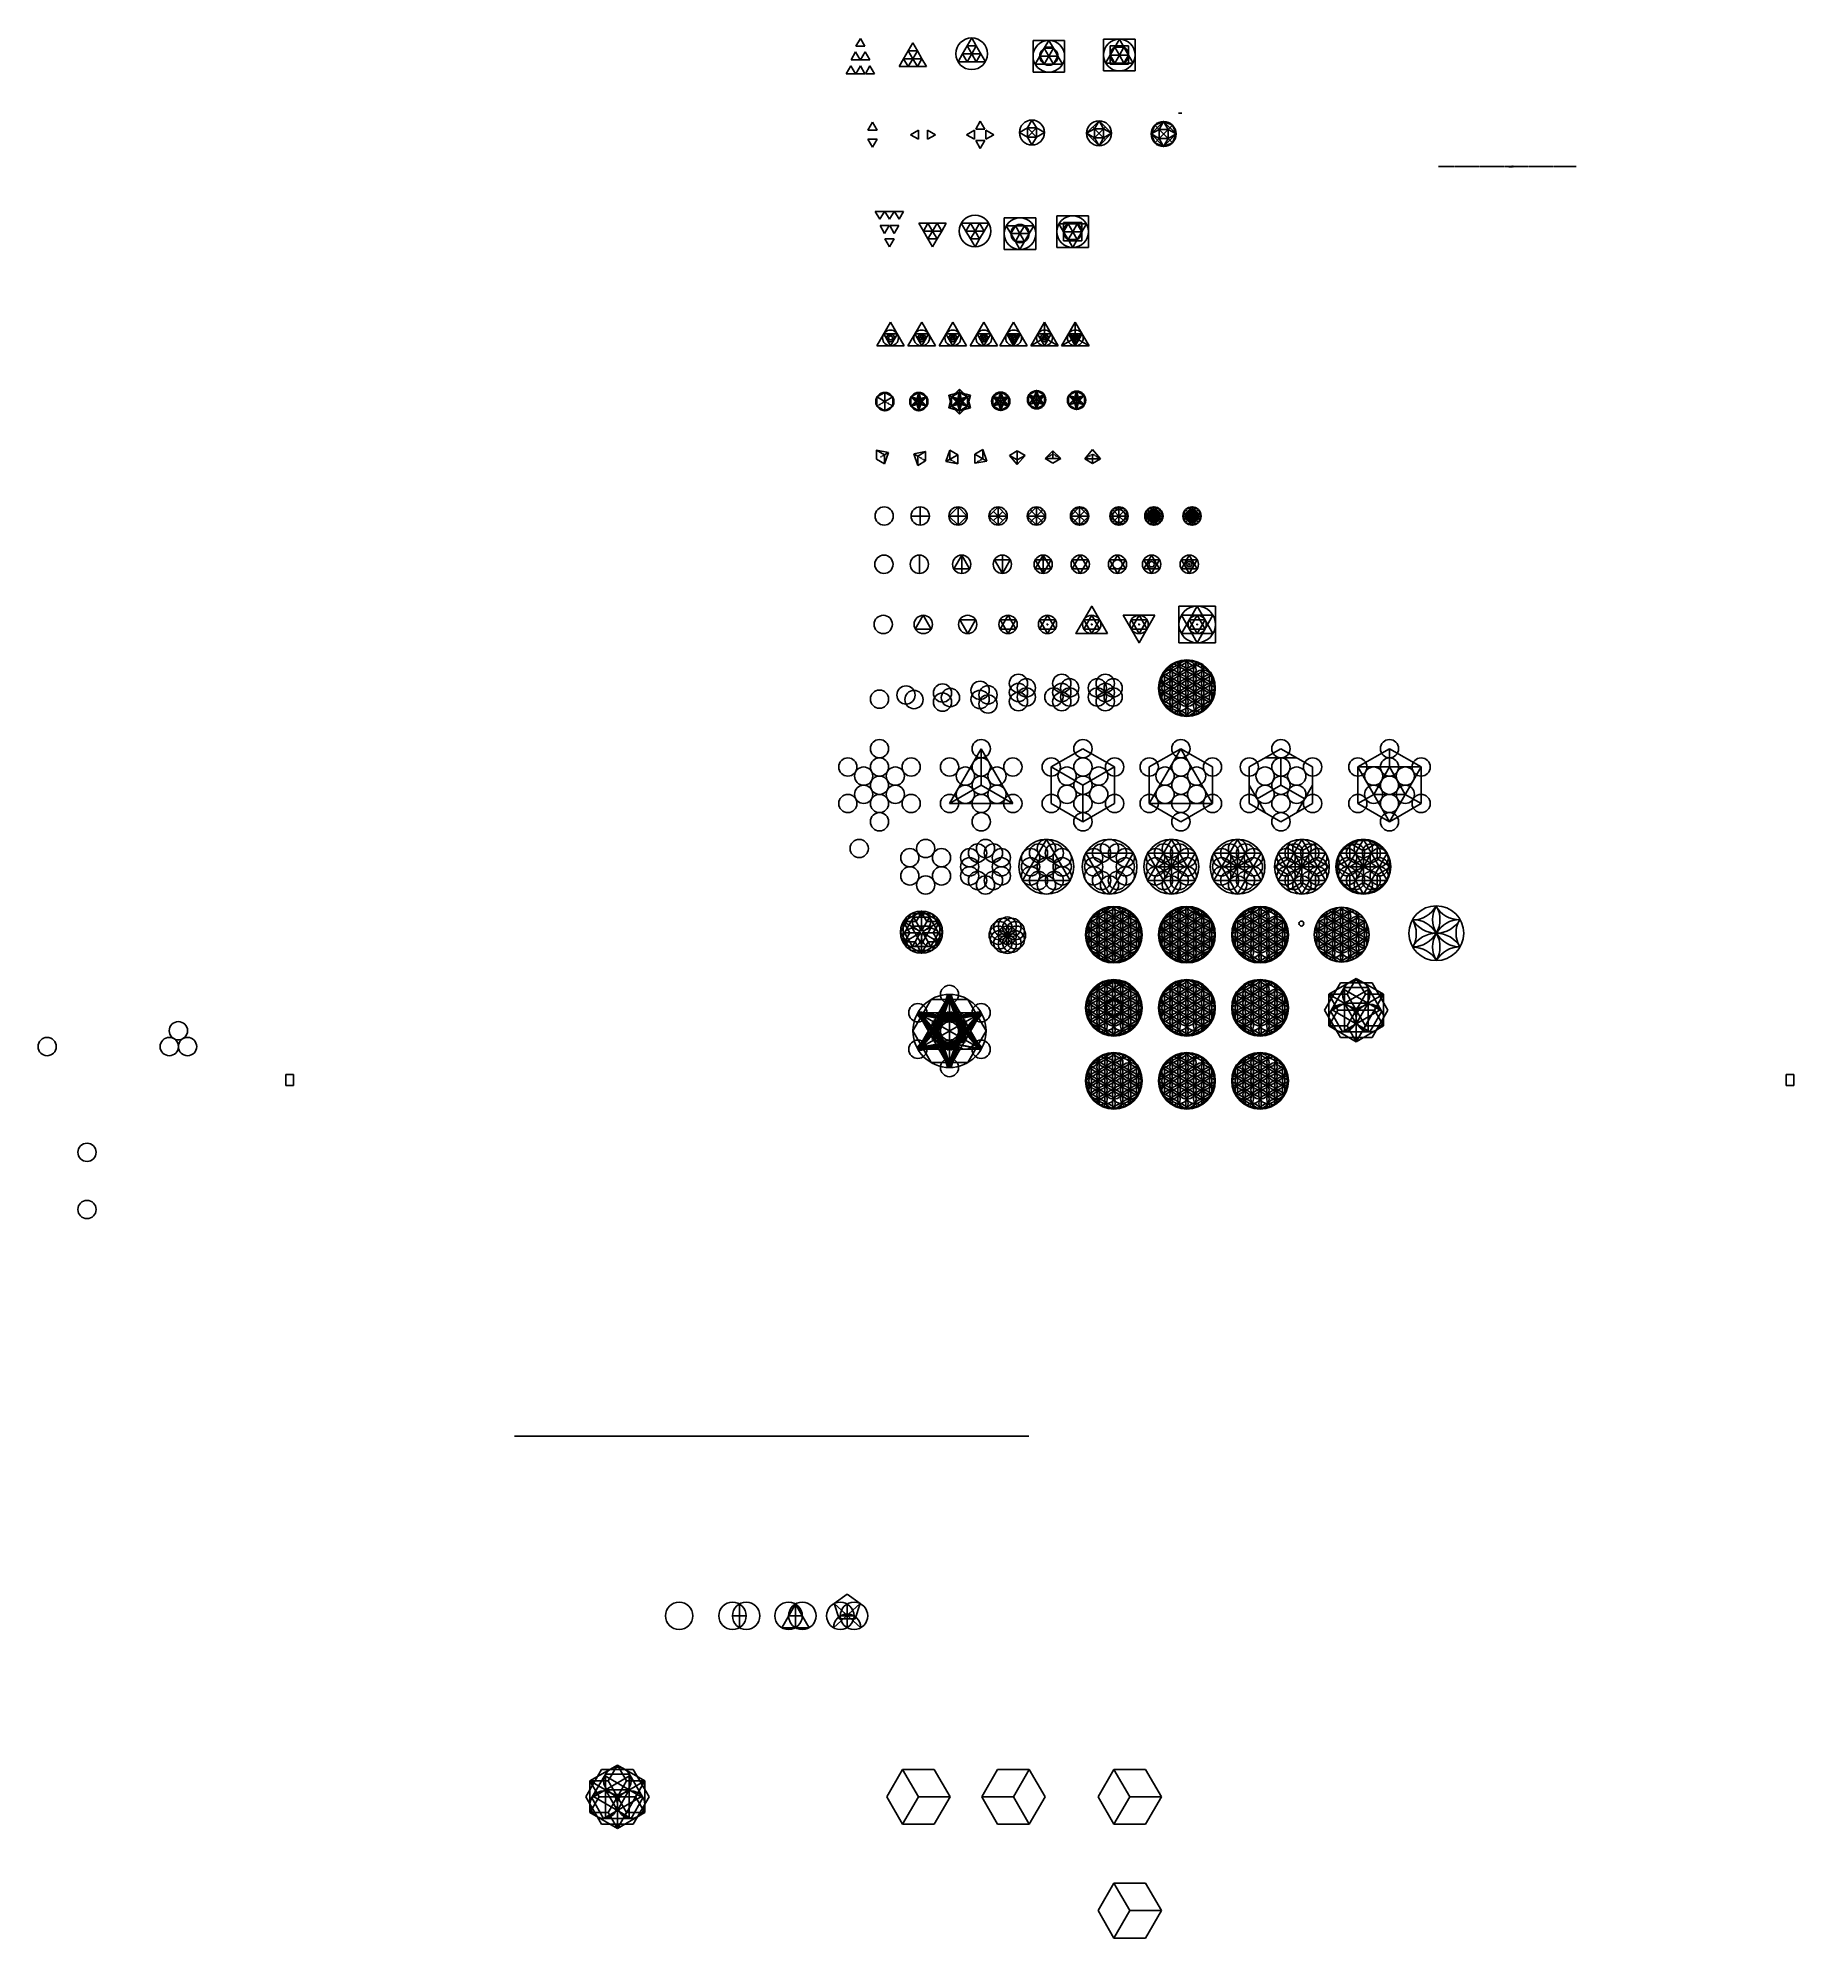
# Model space of a CAD drawing. Header units: inches. Extents: x 25816 to 218026, y -206771 to 1246.
import ezdxf

# ---------------------------------------------------------------- set-up
doc = ezdxf.new("R2010")
doc.units = ezdxf.units.IN
doc.header["$MEASUREMENT"] = 0
doc.linetypes.add('CENTER', pattern=[2, 1.25, -0.25, 0.25, -0.25])
doc.linetypes.add('DASHED', pattern=[19.05, 12.7, -6.35])

# ---------------------------------------------------------------- blocks, each defined once
blk = doc.blocks.new('*U176')
blk.add_line((0, -354), (0, 354))
blk = doc.blocks.new('*U177')
at = {"color": 0, "linetype": 'ByBlock', "lineweight": -2, "transparency": 16777216}
for p, rotation in [((135080, -56209), 74.99999999999999), ((135115, -56124), 59.99999999999999), ((135171, -56050), 45.00000000000001), ((135244, -55994), 29.99999999999999), ((135330, -55959), 15), ((135513, -55959), 345), ((135598, -55994), 330.0000000000001), ((135671, -56050), 315), ((135727, -56124), 299.9999999999999), ((135763, -56209), 285), ((135068, -56300), 90), ((135080, -56392), 105), ((135115, -56477), 120), ((135171, -56550), 135), ((135244, -56607), 150), ((135330, -56642), 165), ((135421, -56654), 180), ((135513, -56642), 194.9999999999999), ((135598, -56607), 210), ((135671, -56550), 225), ((135727, -56477), 240), ((135763, -56392), 255), ((135775, -56300), 270)]:
    blk.add_blockref('*U176', p, dxfattribs=dict(at, rotation=rotation))
blk.add_blockref('*U176', (135421, -55947), dxfattribs=at)
blk = doc.blocks.new('*U178')
blk.add_line((0, -354), (0, 354))
blk = doc.blocks.new('*U179')
at = {"color": 0, "linetype": 'ByBlock', "lineweight": -2, "transparency": 16777216}
for p, rotation in [((135080, -56209), 74.99999999999999), ((135115, -56124), 59.99999999999999), ((135171, -56050), 45.00000000000001), ((135244, -55994), 29.99999999999999), ((135330, -55959), 15), ((135513, -55959), 345), ((135598, -55994), 330.0000000000001), ((135671, -56050), 315), ((135727, -56124), 299.9999999999999), ((135763, -56209), 285), ((135068, -56300), 90), ((135080, -56392), 105), ((135115, -56477), 120), ((135171, -56550), 135), ((135244, -56607), 150), ((135330, -56642), 165), ((135421, -56654), 180), ((135513, -56642), 194.9999999999999), ((135598, -56607), 210), ((135671, -56550), 225), ((135727, -56477), 240), ((135763, -56392), 255), ((135775, -56300), 270)]:
    blk.add_blockref('*U178', p, dxfattribs=dict(at, rotation=rotation))
blk.add_blockref('*U178', (135421, -55947), dxfattribs=at)
blk = doc.blocks.new('*U232')
blk.add_circle((0, 0), 1000)
blk = doc.blocks.new('*U233')
at = {"color": 0, "linetype": 'ByBlock', "lineweight": -2, "transparency": 16777216}
for p, rotation in [((117060, -69907), 59.99999999999999), ((118792, -69907), 300.0000000000001), ((117060, -70907), 120), ((117926, -71407), 180), ((118792, -70907), 240)]:
    blk.add_blockref('*U232', p, dxfattribs=dict(at, rotation=rotation))
blk.add_blockref('*U232', (117926, -69407), dxfattribs=at)
blk = doc.blocks.new('*U333')
blk.add_circle((0, 0), 1000)
blk = doc.blocks.new('*U334')
at = {"color": 0, "linetype": 'ByBlock', "lineweight": -2, "transparency": 16777216}
for p, rotation in [((95072, -119905), 29.99999999999999), ((96072, -119905), 330.0000000000001), ((94706, -120271), 59.99999999999999), ((94706, -121271), 120), ((94572, -120771), 90), ((95072, -121637), 150), ((96072, -121637), 210), ((96438, -120271), 300.0000000000001), ((96438, -121271), 240), ((96572, -120771), 270), ((95572, -121771), 180)]:
    blk.add_blockref('*U333', p, dxfattribs=dict(at, rotation=rotation))
blk.add_blockref('*U333', (95572, -119771), dxfattribs=at)

msp = doc.modelspace()

# ---------------------------------------------------------------- hatches: boundary and pattern name
h = msp.add_hatch(color=256)
h.dxf.hatch_style = 1
h.paths.add_polyline_path([(144445, -95424, 0.2679492), (145311, -95924, 0.2679492)])
h.paths.add_polyline_path([(146177, -95424, 0.2679492), (145311, -95924, 0.2679492)])
h.paths.add_polyline_path([(145311, -95924, 0.2679492), (146177, -96424, 0.2679492)])
h.paths.add_polyline_path([(145311, -95924, 0.2679492), (145311, -96924, 0.1316525), (145445, -96424, 0.1316525)])
h.paths.add_polyline_path([(145311, -95924, 0.2679492), (144445, -96424, 0.2679492)])
h.paths.add_polyline_path([(145445, -95424, 0.1316525), (145311, -94924, 0.2679492), (145311, -95924, 0.1316525)])
h.paths.add_polyline_path([(145445, -97424, 0.1316525), (145311, -96924, 0.2679492), (145311, -97924, 0.1316525)])
h.paths.add_polyline_path([(144445, -97424, 0.2679492), (145311, -97924, 0.2679492)])
h.paths.add_polyline_path([(145311, -97924, 0.2679492), (146177, -98424, 0.2679492)])
h.paths.add_polyline_path([(146177, -97424, 0.2679492), (145311, -97924, 0.2679492)])
h.paths.add_polyline_path([(145311, -97924, 0.2679492), (144445, -98424, 0.2679492)])
h.paths.add_polyline_path([(145445, -98424, 0.1316525), (145311, -97924, 0.2679492), (145311, -98924, 0.1316525)])
h.paths.add_polyline_path([(142713, -97424, 0.2679492), (141847, -97924, 0.2679492)])
h.paths.add_polyline_path([(141847, -97924, 0.2679492), (142713, -98424, 0.2679492)])
h.paths.add_polyline_path([(141847, -97924, 0.2679492), (140981, -98424, 0.2679492)])
h.paths.add_polyline_path([(141847, -97924, 0.1316525), (141713, -98424, 0.1316525), (141847, -98924, 0.2679492)])
h.paths.add_polyline_path([(140981, -97424, 0.2679492), (141847, -97924, 0.2679492)])
h.paths.add_polyline_path([(141847, -96924, 0.1316525), (141713, -97424, 0.1316525), (141847, -97924, 0.2679492)])
h.paths.add_polyline_path([(141847, -94924, 0.1316525), (141713, -95424, 0.1316525), (141847, -95924, 0.2679492)])
h.paths.add_polyline_path([(142713, -95424, 0.2679492), (141847, -95924, 0.2679492)])
h.paths.add_polyline_path([(141847, -95924, 0.2679492), (142713, -96424, 0.2679492)])
h.paths.add_polyline_path([(141847, -95924, 0.1316525), (141713, -96424, 0.1316525), (141847, -96924, 0.2679492)])
h.paths.add_polyline_path([(141847, -95924, 0.2679492), (140981, -96424, 0.2679492)])
h.paths.add_polyline_path([(140981, -95424, 0.2679492), (141847, -95924, 0.2679492)])
h = msp.add_hatch(color=256)
h.dxf.hatch_style = 1
h.paths.add_polyline_path([(142713, -94424, 0.2679492), (143579, -94924, 0.2679492)])
h.paths.add_polyline_path([(144445, -94424, 0.2679492), (143579, -94924, 0.2679492)])
h.paths.add_polyline_path([(143579, -94924, 0.2679492), (144445, -95424, 0.2679492)])
h.paths.add_polyline_path([(143579, -94924, 0.2679492), (142713, -95424, 0.2679492)])
h.paths.add_polyline_path([(142713, -96424, 0.2679492), (143579, -96924, 0.2679492)])
h.paths.add_polyline_path([(144445, -96424, 0.2679492), (143579, -96924, 0.2679492)])
h.paths.add_polyline_path([(143579, -96924, 0.2679492), (144445, -97424, 0.2679492)])
h.paths.add_polyline_path([(143579, -96924, 0.2679492), (142713, -97424, 0.2679492)])
h.paths.add_polyline_path([(142713, -98424, 0.2679492), (143579, -98924, 0.2679492)])
h.paths.add_polyline_path([(144445, -98424, 0.2679492), (143579, -98924, 0.2679492)])
h.paths.add_polyline_path([(143579, -98924, 0.2679492), (144445, -99424, 0.2679492)])
h.paths.add_polyline_path([(143579, -98924, 0.2679492), (142713, -99424, 0.2679492)])
h = msp.add_hatch(color=256)
h.dxf.hatch_style = 1
h.paths.add_polyline_path([(143579, -93924, 0.2679492), (143579, -94924, 0.2679492)])
h.paths.add_polyline_path([(143713, -95424, 0.1316525), (143579, -94924, 0.1316525), (143445, -95424, 0.1316525), (143579, -95924, 0.1316525)])
h.paths.add_polyline_path([(143713, -96424, 0.1316525), (143579, -95924, 0.1316525), (143445, -96424, 0.1316525), (143579, -96924, 0.1316525)])
h.paths.add_polyline_path([(143713, -97424, 0.1316525), (143579, -96924, 0.1316525), (143445, -97424, 0.1316525), (143579, -97924, 0.1316525)])
h.paths.add_polyline_path([(143713, -98424, 0.1316525), (143579, -97924, 0.1316525), (143445, -98424, 0.1316525), (143579, -98924, 0.1316525)])
h.paths.add_polyline_path([(143579, -98924, 0.2679492), (143579, -99924, 0.2679492)])
h = msp.add_hatch(color=256)
h.dxf.hatch_style = 1
h.paths.add_polyline_path([(151579, -93924, 0.2679492), (150713, -94424, 0.2679492)])
h.paths.add_polyline_path([(150713, -94424, 0.2679492), (149847, -94924, 0.2679492)])
h.paths.add_polyline_path([(149847, -94924, 0.2679492), (148981, -95424, 0.2679492)])
h.paths.add_polyline_path([(148981, -95424, 0.1316525), (148847, -95924, 0.1316525), (148981, -96424, 0.2679492)])
h.paths.add_polyline_path([(148981, -96424, 0.1316525), (148847, -96924, 0.1316525), (148981, -97424, 0.2679492)])
h.paths.add_polyline_path([(148981, -97424, 0.1316525), (148847, -97924, 0.1316525), (148981, -98424, 0.2679492)])
h.paths.add_polyline_path([(148981, -98424, 0.2679492), (149847, -98924, 0.2679492)])
h.paths.add_polyline_path([(149847, -98924, 0.2679492), (150713, -99424, 0.2679492)])
h.paths.add_polyline_path([(150713, -99424, 0.2679492), (151579, -99924, 0.2679492)])
h.paths.add_polyline_path([(152445, -99424, 0.2679492), (151579, -99924, 0.2679492)])
h.paths.add_polyline_path([(153311, -98924, 0.2679492), (152445, -99424, 0.2679492)])
h.paths.add_polyline_path([(154177, -98424, 0.2679492), (153311, -98924, 0.2679492)])
h.paths.add_polyline_path([(154177, -97424, 0.2679492), (154177, -98424, 0.1316525), (154311, -97924, 0.1316525)])
h.paths.add_polyline_path([(154177, -96424, 0.2679492), (154177, -97424, 0.1316525), (154311, -96924, 0.1316525)])
h.paths.add_polyline_path([(154177, -95424, 0.2679492), (154177, -96424, 0.1316525), (154311, -95924, 0.1316525)])
h.paths.add_polyline_path([(153311, -94924, 0.2679492), (154177, -95424, 0.2679492)])
h.paths.add_polyline_path([(151579, -93924, 0.2679492), (152445, -94424, 0.2679492)])
h = msp.add_hatch(color=256)
h.dxf.hatch_style = 1
h.paths.add_polyline_path([(150713, -94424, 0.2679492), (151579, -94924, 0.2679492)])
h.paths.add_polyline_path([(151579, -93924, 0.2679492), (151579, -94924, 0.2679492)])
h.paths.add_polyline_path([(152445, -94424, 0.2679492), (151579, -94924, 0.2679492)])
h.paths.add_polyline_path([(152445, -94424, 0.2679492), (152445, -95424, 0.1316525), (152579, -94924, 0.1316525)])
h.paths.add_polyline_path([(153311, -94924, 0.2679492), (152445, -95424, 0.2679492)])
h.paths.add_polyline_path([(153311, -94924, 0.2679492), (153311, -95924, 0.1316525), (153445, -95424, 0.1316525)])
h.paths.add_polyline_path([(154177, -95424, 0.2679492), (153311, -95924, 0.2679492)])
h.paths.add_polyline_path([(153311, -95924, 0.2679492), (154177, -96424, 0.2679492)])
h.paths.add_polyline_path([(154177, -96424, 0.2679492), (153311, -96924, 0.2679492)])
h.paths.add_polyline_path([(153311, -95924, 0.2679492), (153311, -96924, 0.1316525), (153445, -96424, 0.1316525)])
h.paths.add_polyline_path([(153311, -95924, 0.2679492), (152445, -96424, 0.2679492)])
h.paths.add_polyline_path([(152445, -95424, 0.2679492), (153311, -95924, 0.2679492)])
h.paths.add_polyline_path([(152579, -95924, 0.1316525), (152445, -95424, 0.1316525), (152311, -95924, 0.1316525), (152445, -96424, 0.1316525)])
h.paths.add_polyline_path([(152445, -95424, 0.2679492), (151579, -95924, 0.2679492)])
h.paths.add_polyline_path([(151579, -94924, 0.2679492), (152445, -95424, 0.2679492)])
h.paths.add_polyline_path([(151579, -94924, 0.1316525), (151445, -95424, 0.1316525), (151579, -95924, 0.1316525), (151713, -95424, 0.1316525)])
h.paths.add_polyline_path([(151579, -94924, 0.2679492), (150713, -95424, 0.2679492)])
h.paths.add_polyline_path([(150713, -94424, 0.1316525), (150579, -94924, 0.1316525), (150713, -95424, 0.2679492)])
h.paths.add_polyline_path([(149847, -94924, 0.2679492), (150713, -95424, 0.2679492)])
h.paths.add_polyline_path([(150713, -95424, 0.2679492), (149847, -95924, 0.2679492)])
h.paths.add_polyline_path([(149847, -94924, 0.1316525), (149713, -95424, 0.1316525), (149847, -95924, 0.2679492)])
h.paths.add_polyline_path([(148981, -95424, 0.2679492), (149847, -95924, 0.2679492)])
h.paths.add_polyline_path([(149847, -95924, 0.2679492), (148981, -96424, 0.2679492)])
h.paths.add_polyline_path([(149847, -95924, 0.2679492), (150713, -96424, 0.2679492)])
h.paths.add_polyline_path([(150713, -95424, 0.1316525), (150579, -95924, 0.1316525), (150713, -96424, 0.1316525), (150847, -95924, 0.1316525)])
h.paths.add_polyline_path([(150713, -95424, 0.2679492), (151579, -95924, 0.2679492)])
h.paths.add_polyline_path([(151579, -95924, 0.2679492), (150713, -96424, 0.2679492)])
h.paths.add_polyline_path([(151579, -95924, 0.2679492), (152445, -96424, 0.2679492)])
h.paths.add_polyline_path([(151713, -96424, 0.1316525), (151579, -95924, 0.1316525), (151445, -96424, 0.1316525), (151579, -96924, 0.1316525)])
h.paths.add_polyline_path([(152445, -96424, 0.2679492), (151579, -96924, 0.2679492)])
h.paths.add_polyline_path([(152445, -96424, 0.2679492), (153311, -96924, 0.2679492)])
h.paths.add_polyline_path([(153311, -96924, 0.2679492), (152445, -97424, 0.2679492)])
h.paths.add_polyline_path([(153311, -96924, 0.2679492), (153311, -97924, 0.1316525), (153445, -97424, 0.1316525)])
h.paths.add_polyline_path([(153311, -96924, 0.2679492), (154177, -97424, 0.2679492)])
h.paths.add_polyline_path([(154177, -97424, 0.2679492), (153311, -97924, 0.2679492)])
h.paths.add_polyline_path([(153311, -97924, 0.2679492), (154177, -98424, 0.2679492)])
h.paths.add_polyline_path([(153445, -98424, 0.1316525), (153311, -97924, 0.2679492), (153311, -98924, 0.1316525)])
h.paths.add_polyline_path([(153311, -97924, 0.2679492), (152445, -98424, 0.2679492)])
h.paths.add_polyline_path([(152445, -97424, 0.2679492), (153311, -97924, 0.2679492)])
h.paths.add_polyline_path([(152445, -96424, 0.1316525), (152311, -96924, 0.1316525), (152445, -97424, 0.1316525), (152579, -96924, 0.1316525)])
h.paths.add_polyline_path([(151579, -96924, 0.2679492), (152445, -97424, 0.2679492)])
h.paths.add_polyline_path([(151579, -96924, 0.1316525), (151445, -97424, 0.1316525), (151579, -97924, 0.1316525), (151713, -97424, 0.1316525)])
h.paths.add_polyline_path([(151579, -96924, 0.2679492), (150713, -97424, 0.2679492)])
h.paths.add_polyline_path([(150713, -96424, 0.2679492), (151579, -96924, 0.2679492)])
h.paths.add_polyline_path([(150713, -96424, 0.1316525), (150579, -96924, 0.1316525), (150713, -97424, 0.1316525), (150847, -96924, 0.1316525)])
h.paths.add_polyline_path([(150713, -96424, 0.2679492), (149847, -96924, 0.2679492)])
h.paths.add_polyline_path([(149847, -95924, 0.1316525), (149713, -96424, 0.1316525), (149847, -96924, 0.2679492)])
h.paths.add_polyline_path([(148981, -96424, 0.2679492), (149847, -96924, 0.2679492)])
h.paths.add_polyline_path([(149847, -96924, 0.2679492), (148981, -97424, 0.2679492)])
h.paths.add_polyline_path([(149847, -96924, 0.1316525), (149713, -97424, 0.1316525), (149847, -97924, 0.2679492)])
h.paths.add_polyline_path([(148981, -97424, 0.2679492), (149847, -97924, 0.2679492)])
h.paths.add_polyline_path([(149847, -97924, 0.2679492), (148981, -98424, 0.2679492)])
h.paths.add_polyline_path([(149847, -96924, 0.2679492), (150713, -97424, 0.2679492)])
h.paths.add_polyline_path([(150713, -97424, 0.2679492), (149847, -97924, 0.2679492)])
h.paths.add_polyline_path([(150713, -97424, 0.1316525), (150579, -97924, 0.1316525), (150713, -98424, 0.1316525), (150847, -97924, 0.1316525)])
h.paths.add_polyline_path([(150713, -97424, 0.2679492), (151579, -97924, 0.2679492)])
h.paths.add_polyline_path([(151579, -97924, 0.2679492), (150713, -98424, 0.2679492)])
h.paths.add_polyline_path([(152445, -97424, 0.2679492), (151579, -97924, 0.2679492)])
h.paths.add_polyline_path([(152579, -97924, 0.1316525), (152445, -97424, 0.1316525), (152311, -97924, 0.1316525), (152445, -98424, 0.1316525)])
h.paths.add_polyline_path([(151579, -97924, 0.2679492), (152445, -98424, 0.2679492)])
h.paths.add_polyline_path([(152445, -98424, 0.2679492), (151579, -98924, 0.2679492)])
h.paths.add_polyline_path([(152445, -98424, 0.2679492), (152445, -99424, 0.1316525), (152579, -98924, 0.1316525)])
h.paths.add_polyline_path([(152445, -98424, 0.2679492), (153311, -98924, 0.2679492)])
h.paths.add_polyline_path([(151579, -97924, 0.1316525), (151445, -98424, 0.1316525), (151579, -98924, 0.1316525), (151713, -98424, 0.1316525)])
h.paths.add_polyline_path([(150713, -98424, 0.2679492), (151579, -98924, 0.2679492)])
h.paths.add_polyline_path([(151579, -98924, 0.2679492), (151579, -99924, 0.2679492)])
h.paths.add_polyline_path([(149847, -97924, 0.2679492), (150713, -98424, 0.2679492)])
h.paths.add_polyline_path([(150713, -98424, 0.2679492), (149847, -98924, 0.2679492)])
h = msp.add_hatch()
h.set_pattern_fill('ANSI31', color=256)
h.paths.add_polyline_path([(152445, -94424, 0.2679492), (153311, -94924, 0.2679492)])
h = msp.add_hatch(color=256)
h.dxf.hatch_style = 1
h.paths.add_polyline_path([(158713, -96424, 0.2679492), (159579, -96924, 0.2679492)])
h.paths.add_polyline_path([(157847, -95924, 0.2679492), (158713, -96424, 0.2679492)])
h.paths.add_polyline_path([(156981, -95424, 0.2679492), (157847, -95924, 0.2679492)])
h.paths.add_polyline_path([(159579, -96924, 0.2679492), (160445, -97424, 0.2679492)])
h.paths.add_polyline_path([(160445, -97424, 0.2679492), (161311, -97924, 0.2679492)])
h.paths.add_polyline_path([(161311, -97924, 0.2679492), (162177, -98424, 0.2679492)])
h.paths.add_polyline_path([(160445, -96424, 0.2679492), (159579, -96924, 0.2679492)])
h.paths.add_polyline_path([(161311, -95924, 0.2679492), (160445, -96424, 0.2679492)])
h.paths.add_polyline_path([(162177, -95424, 0.2679492), (161311, -95924, 0.2679492)])
h.paths.add_polyline_path([(159579, -96924, 0.2679492), (158713, -97424, 0.2679492)])
h.paths.add_polyline_path([(158713, -97424, 0.2679492), (157847, -97924, 0.2679492)])
h.paths.add_polyline_path([(157847, -97924, 0.2679492), (156981, -98424, 0.2679492)])
h = msp.add_hatch(color=256)
h.dxf.hatch_style = 1
h.paths.add_polyline_path([(159579, -93924, 0.2679492), (159579, -94924, 0.2679492)])
h.paths.add_polyline_path([(159579, -94924, 0.1316525), (159445, -95424, 0.1316525), (159579, -95924, 0.1316525), (159713, -95424, 0.1316525)])
h.paths.add_polyline_path([(159713, -96424, 0.1316525), (159579, -95924, 0.1316525), (159445, -96424, 0.1316525), (159579, -96924, 0.1316525)])
h.paths.add_polyline_path([(159579, -96924, 0.1316525), (159445, -97424, 0.1316525), (159579, -97924, 0.1316525), (159713, -97424, 0.1316525)])
h.paths.add_polyline_path([(159713, -98424, 0.1316525), (159579, -97924, 0.1316525), (159445, -98424, 0.1316525), (159579, -98924, 0.1316525)])
h.paths.add_polyline_path([(159579, -98924, 0.2679492), (159579, -99924, 0.2679492)])
h = msp.add_hatch(color=256)
h.dxf.hatch_style = 1
h.paths.add_polyline_path([(151579, -98924, 0.2679492), (152445, -99424, 0.2679492)])
h.paths.add_polyline_path([(151579, -98924, 0.2679492), (150713, -99424, 0.2679492)])
h.paths.add_polyline_path([(149847, -97924, 0.1316525), (149713, -98424, 0.1316525), (149847, -98924, 0.2679492)])
h = msp.add_hatch(color=256)
h.dxf.hatch_style = 1
h.paths.add_polyline_path([(150713, -98424, 0.1316525), (150579, -98924, 0.1316525), (150713, -99424, 0.2679492)])
h = msp.add_hatch(color=256)
h.dxf.hatch_style = 1
h.paths.add_polyline_path([(143579, -101924, 0.2679492), (142713, -102424, 0.2679492)])
h.paths.add_polyline_path([(143579, -101924, 0.2679492), (144445, -102424, 0.2679492)])
h = msp.add_hatch(color=256)
h.dxf.hatch_style = 1
h.paths.add_polyline_path([(142713, -107424, 0.2679492), (143579, -107924, 0.2679492)])
h.paths.add_polyline_path([(141847, -106924, 0.2679492), (142713, -107424, 0.2679492)])
h.paths.add_polyline_path([(140981, -106424, 0.2679492), (141847, -106924, 0.2679492)])
h.paths.add_polyline_path([(140981, -105424, 0.1316525), (140847, -105924, 0.1316525), (140981, -106424, 0.2679492)])
h.paths.add_polyline_path([(140981, -104424, 0.1316525), (140847, -104924, 0.1316525), (140981, -105424, 0.2679492)])
h.paths.add_polyline_path([(140981, -103424, 0.1316525), (140847, -103924, 0.1316525), (140981, -104424, 0.2679492)])
h.paths.add_polyline_path([(141847, -102924, 0.2679492), (140981, -103424, 0.2679492)])
h.paths.add_polyline_path([(142713, -102424, 0.2679492), (141847, -102924, 0.2679492)])
h = msp.add_hatch(color=256)
h.dxf.hatch_style = 1
h.paths.add_polyline_path([(142713, -106424, 0.2679492), (143579, -106924, 0.2679492)])
h.paths.add_polyline_path([(141847, -105924, 0.2679492), (142713, -106424, 0.2679492)])
h.paths.add_polyline_path([(141847, -104924, 0.1316525), (141713, -105424, 0.1316525), (141847, -105924, 0.2679492)])
h.paths.add_polyline_path([(141847, -103924, 0.1316525), (141713, -104424, 0.1316525), (141847, -104924, 0.2679492)])
h.paths.add_polyline_path([(142713, -103424, 0.2679492), (141847, -103924, 0.2679492)])
h = msp.add_hatch(color=256)
h.dxf.hatch_style = 1
h.paths.add_polyline_path([(143579, -102924, 0.2679492), (142713, -103424, 0.2679492)])
h.paths.add_polyline_path([(143579, -102924, 0.2679492), (144445, -103424, 0.2679492)])
h.paths.add_polyline_path([(144445, -103424, 0.2679492), (145311, -103924, 0.2679492)])
h.paths.add_polyline_path([(145311, -103924, 0.2679492), (145311, -104924, 0.1316525), (145445, -104424, 0.1316525)])
h.paths.add_polyline_path([(145311, -104924, 0.2679492), (145311, -105924, 0.1316525), (145445, -105424, 0.1316525)])
h.paths.add_polyline_path([(145311, -105924, 0.2679492), (144445, -106424, 0.2679492)])
h.paths.add_polyline_path([(144445, -106424, 0.2679492), (143579, -106924, 0.2679492)])
h = msp.add_hatch(color=256)
h.dxf.hatch_style = 1
h.paths.add_polyline_path([(143579, -103924, 0.2679492), (142713, -104424, 0.2679492)])
h = msp.add_hatch(color=256)
h.dxf.hatch_style = 1
h.paths.add_polyline_path([(144445, -102424, 0.2679492), (145311, -102924, 0.2679492)])
h.paths.add_polyline_path([(145311, -102924, 0.2679492), (146177, -103424, 0.2679492)])
h.paths.add_polyline_path([(146311, -103924, 0.1316525), (146177, -103424, 0.2679492), (146177, -104424, 0.1316525)])
h.paths.add_polyline_path([(146311, -104924, 0.1316525), (146177, -104424, 0.2679492), (146177, -105424, 0.1316525)])
h.paths.add_polyline_path([(146177, -105424, 0.2679492), (146177, -106424, 0.1316525), (146311, -105924, 0.1316525)])
h.paths.add_polyline_path([(146177, -106424, 0.2679492), (145311, -106924, 0.2679492)])
h.paths.add_polyline_path([(145311, -106924, 0.2679492), (144445, -107424, 0.2679492)])
h.paths.add_polyline_path([(144445, -107424, 0.2679492), (143579, -107924, 0.2679492)])
h = msp.add_hatch(color=256)
h.dxf.hatch_style = 1
h.paths.add_polyline_path([(143579, -103924, 0.2679492), (144445, -104424, 0.2679492)])
h = msp.add_hatch(color=256)
h.dxf.hatch_style = 1
h.paths.add_polyline_path([(142713, -104424, 0.1316525), (142579, -104924, 0.1316525), (142713, -105424, 0.1316525), (142847, -104924, 0.1316525)])
h = msp.add_hatch(color=256)
h.dxf.hatch_style = 1
h.paths.add_polyline_path([(142713, -105424, 0.2679492), (143579, -105924, 0.2679492)])
h = msp.add_hatch(color=256)
h.dxf.hatch_style = 1
h.paths.add_polyline_path([(144445, -105424, 0.2679492), (143579, -105924, 0.2679492)])
h = msp.add_hatch(color=256)
h.dxf.hatch_style = 1
h.paths.add_polyline_path([(144579, -104924, 0.1316525), (144445, -104424, 0.1316525), (144311, -104924, 0.1316525), (144445, -105424, 0.1316525)])

# ---------------------------------------------------------------- linework, layer by layer
for p, q in [((115834, 1205), (115334, 339)), ((115334, 339), (116334, 339)), ((115834, 1205), (116334, 339)), ((121571, 707), (121071, -159)), ((121571, 707), (122071, -159)), ((127520, 380), (127020, -486)), ((128020, 1246), (127520, 380)), ((127520, 380), (128520, 380)), ((127520, 380), (128020, -486)), ((128020, 1246), (128520, 380)), ((128520, 380), (128020, -486)), ((128520, 380), (129020, -486)), ((134729, -2478), (134729, 986)), ((138193, 986), (134729, 986)), ((135961, 120), (135461, -746)), ((136461, 986), (135961, 120)), ((135961, 120), (136961, 120)), ((135961, 120), (136461, -746)), ((136461, 986), (136961, 120)), ((136961, 120), (136461, -746)), ((136961, 120), (137461, -746)), ((138193, -2478), (138193, 986)), ((114784, -1818), (114284, -2684)), ((114784, -1818), (115284, -2684)), ((115309, -275), (114809, -1141)), ((114809, -1141), (115809, -1141)), ((115309, -275), (115809, -1141)), ((115834, -1818), (115334, -2684)), ((115834, -1818), (116334, -2684)), ((116359, -275), (115859, -1141)), ((115859, -1141), (116859, -1141)), ((116359, -275), (116859, -1141)), ((116884, -1818), (116384, -2684)), ((116884, -1818), (117384, -2684)), ((120571, -1025), (120071, -1891)), ((120071, -1891), (121071, -1891)), ((121071, -159), (120571, -1025)), ((120571, -1025), (121571, -1025)), ((120571, -1025), (121071, -1891)), ((121071, -159), (122071, -159)), ((121071, -159), (121571, -1025)), ((121571, -1025), (121071, -1891)), ((121071, -1891), (122071, -1891)), ((122071, -159), (121571, -1025)), ((121571, -1025), (122571, -1025)), ((121571, -1025), (122071, -1891)), ((122071, -159), (122571, -1025)), ((122571, -1025), (122071, -1891)), ((122071, -1891), (123071, -1891)), ((122571, -1025), (123071, -1891)), ((127020, -486), (126520, -1352)), ((126520, -1352), (127520, -1352)), ((127020, -486), (128020, -486)), ((127020, -486), (127520, -1352)), ((128020, -486), (127520, -1352)), ((127520, -1352), (128520, -1352)), ((128020, -486), (129020, -486)), ((128020, -486), (128520, -1352)), ((129020, -486), (128520, -1352)), ((128520, -1352), (129520, -1352)), ((129020, -486), (129520, -1352)), ((135461, -746), (134961, -1612)), ((134961, -1612), (135961, -1612)), ((135461, -746), (136461, -746)), ((135461, -746), (135961, -1612)), ((136461, -746), (135961, -1612)), ((135961, -1612), (136961, -1612)), ((136461, -746), (137461, -746)), ((136461, -746), (136961, -1612)), ((137461, -746), (136961, -1612)), ((136961, -1612), (137961, -1612)), ((137461, -746), (137961, -1612)), ((114284, -2684), (115284, -2684)), ((115334, -2684), (116334, -2684)), ((116384, -2684), (117384, -2684)), ((138193, -2478), (134729, -2478)), ((117154, -7978), (116654, -8845)), ((117154, -7978), (117654, -8845)), ((128956, -7853), (128456, -8720)), ((128956, -7853), (129456, -8720)), ((134610, -7736), (134110, -8602)), ((134610, -7736), (135110, -8602)), ((140593, -9183), (141959, -7817)), ((141959, -7817), (141459, -8683)), ((141959, -7817), (142459, -8683)), ((141959, -7817), (143325, -9183)), ((147660, -9264), (149026, -7898)), ((148060, -8298), (147660, -9264)), ((149026, -7898), (148060, -8298)), ((148060, -8298), (149992, -10230)), ((148060, -10230), (149992, -8298)), ((149026, -7898), (148526, -8764)), ((149026, -7898), (149526, -8764)), ((149026, -7898), (150392, -9264)), ((149026, -7898), (149992, -8298)), ((149992, -8298), (150392, -9264)), ((150640, -6981), (151016, -6981)), ((116654, -8845), (117654, -8845)), ((116654, -9845), (117654, -9845)), ((117154, -10711), (116654, -9845)), ((117154, -10711), (117654, -9845)), ((121329, -9345), (122195, -8845)), ((121329, -9345), (122195, -9845)), ((122195, -9845), (122195, -8845)), ((123195, -9845), (123195, -8845)), ((124061, -9345), (123195, -8845)), ((124061, -9345), (123195, -9845)), ((127465, -9345), (128331, -8845)), ((127465, -9345), (128331, -9845)), ((128331, -9845), (128331, -8845)), ((128456, -8720), (129456, -8720)), ((128456, -9970), (129456, -9970)), ((128956, -10836), (128456, -9970)), ((128956, -10836), (129456, -9970)), ((129581, -9845), (129581, -8845)), ((130447, -9345), (129581, -8845)), ((130447, -9345), (129581, -9845)), ((133243, -9102), (134110, -8602)), ((133243, -9102), (134110, -9602)), ((134110, -8602), (135110, -8602)), ((134110, -9602), (134110, -8602)), ((134110, -8602), (135110, -9602)), ((134110, -9602), (135110, -8602)), ((134110, -9602), (135110, -9602)), ((134610, -10468), (134110, -9602)), ((134610, -10468), (135110, -9602)), ((135110, -9602), (135110, -8602)), ((135976, -9102), (135110, -8602)), ((135976, -9102), (135110, -9602)), ((140593, -9183), (141459, -8683)), ((140593, -9183), (141459, -9683)), ((141959, -10549), (140593, -9183)), ((141276, -8500), (142642, -9866)), ((141276, -9866), (142642, -8500)), ((141459, -8683), (142459, -8683)), ((141459, -9683), (141459, -8683)), ((141459, -9683), (142459, -9683)), ((141959, -10549), (141459, -9683)), ((143325, -9183), (141959, -10549)), ((141959, -10549), (142459, -9683)), ((142459, -9683), (142459, -8683)), ((143325, -9183), (142459, -8683)), ((143325, -9183), (142459, -9683)), ((147660, -9264), (148526, -8764)), ((147660, -9264), (148526, -9764)), ((149026, -10630), (147660, -9264)), ((147660, -9264), (148060, -10230)), ((148060, -10230), (149026, -10630)), ((148526, -8764), (149526, -8764)), ((148526, -9764), (148526, -8764)), ((148526, -9764), (149526, -9764)), ((149026, -10630), (148526, -9764)), ((150392, -9264), (149026, -10630)), ((149026, -10630), (149526, -9764)), ((149026, -10630), (149992, -10230)), ((149526, -9764), (149526, -8764)), ((150392, -9264), (149526, -8764)), ((150392, -9264), (149526, -9764)), ((149992, -10230), (150392, -9264)), ((186828, -12820), (186824, -12820)), ((186828, -12845), (186825, -12845)), ((186828, -12820), (186828, -12845)), ((186828, -12820), (186833, -12820)), ((186828, -12845), (186833, -12845)), ((186831, -12814), (187128, -12814)), ((186831, -12820), (186831, -12814)), ((186831, -12820), (187133, -12820)), ((186831, -12845), (187133, -12845)), ((186831, -12845), (186831, -12851)), ((186831, -12851), (187133, -12851)), ((186833, -12820), (186833, -12845)), ((186833, -12820), (187133, -12820)), ((186833, -12845), (187133, -12845)), ((187128, -12814), (187128, -12803)), ((187178, -12803), (187128, -12803)), ((187133, -12820), (187133, -12803)), ((187133, -12820), (187133, -12845)), ((187133, -12845), (187173, -12845)), ((187133, -12851), (187178, -12851)), ((187173, -12845), (187173, -12803)), ((187178, -12851), (187178, -12803)), ((187291, -12803), (187243, -12803)), ((187243, -12827), (187243, -12803)), ((187247, -12827), (187247, -12803)), ((187288, -12827), (187288, -12803)), ((187291, -12827), (187291, -12803)), ((117465, -17734), (118465, -17734)), ((117965, -18600), (117465, -17734)), ((117965, -18600), (118465, -17734)), ((118515, -17734), (119515, -17734)), ((119015, -18600), (118515, -17734)), ((119015, -18600), (119515, -17734)), ((119565, -17734), (120565, -17734)), ((120065, -18600), (119565, -17734)), ((120065, -18600), (120565, -17734)), ((131569, -18435), (131569, -21899)), ((135033, -18435), (131569, -18435)), ((135033, -18435), (135033, -21899)), ((137341, -18228), (137341, -21693)), ((140805, -18228), (137341, -18228)), ((140805, -18228), (140805, -21693)), ((117990, -19277), (118990, -19277)), ((118490, -20143), (117990, -19277)), ((118490, -20143), (118990, -19277)), ((118515, -20758), (119515, -20758)), ((119015, -21624), (118515, -20758)), ((119015, -21624), (119515, -20758)), ((119040, -19277), (120040, -19277)), ((119540, -20143), (119040, -19277)), ((119540, -20143), (120040, -19277)), ((122233, -19026), (123233, -19026)), ((122733, -19892), (122233, -19026)), ((122733, -19892), (123233, -19026)), ((122733, -19892), (123733, -19892)), ((123233, -20758), (122733, -19892)), ((123233, -19026), (124233, -19026)), ((123733, -19892), (123233, -19026)), ((123233, -20758), (123733, -19892)), ((123233, -20758), (124233, -20758)), ((123733, -21624), (123233, -20758)), ((123733, -19892), (124233, -19026)), ((123733, -19892), (124733, -19892)), ((124233, -20758), (123733, -19892)), ((123733, -21624), (124233, -20758)), ((124233, -19026), (125233, -19026)), ((124733, -19892), (124233, -19026)), ((124233, -20758), (124733, -19892)), ((124733, -19892), (125233, -19026)), ((126882, -19026), (127882, -19026)), ((127382, -19892), (126882, -19026)), ((127382, -19892), (127882, -19026)), ((127382, -19892), (128382, -19892)), ((127882, -20758), (127382, -19892)), ((127882, -19026), (128882, -19026)), ((128382, -19892), (127882, -19026)), ((127882, -20758), (128382, -19892)), ((127882, -20758), (128882, -20758)), ((128382, -21624), (127882, -20758)), ((128382, -19892), (128882, -19026)), ((128382, -19892), (129382, -19892)), ((128882, -20758), (128382, -19892)), ((128382, -21624), (128882, -20758)), ((128882, -19026), (129882, -19026)), ((129382, -19892), (128882, -19026)), ((128882, -20758), (129382, -19892)), ((129382, -19892), (129882, -19026)), ((131801, -19301), (132801, -19301)), ((132301, -20167), (131801, -19301)), ((132301, -20167), (132801, -19301)), ((132301, -20167), (133301, -20167)), ((132801, -21033), (132301, -20167)), ((132801, -19301), (133801, -19301)), ((133301, -20167), (132801, -19301)), ((132801, -21033), (133301, -20167)), ((133301, -20167), (133801, -19301)), ((133301, -20167), (134301, -20167)), ((133801, -21033), (133301, -20167)), ((133801, -19301), (134801, -19301)), ((134301, -20167), (133801, -19301)), ((133801, -21033), (134301, -20167)), ((134301, -20167), (134801, -19301)), ((137573, -19094), (138573, -19094)), ((138073, -19960), (137573, -19094)), ((138073, -18960), (138073, -20960)), ((140073, -18960), (138073, -18960)), ((138073, -19960), (138573, -19094)), ((138073, -19960), (139073, -19960)), ((138573, -20827), (138073, -19960)), ((138573, -19094), (139573, -19094)), ((139073, -19960), (138573, -19094)), ((138573, -20827), (139073, -19960)), ((139073, -19960), (139573, -19094)), ((139073, -19960), (140073, -19960)), ((139573, -20827), (139073, -19960)), ((139573, -19094), (140573, -19094)), ((140073, -19960), (139573, -19094)), ((139573, -20827), (140073, -19960)), ((140073, -18960), (140073, -20960)), ((140073, -19960), (140573, -19094)), ((135033, -21899), (131569, -21899)), ((132801, -21033), (133801, -21033)), ((133301, -21899), (132801, -21033)), ((133301, -21899), (133801, -21033)), ((140805, -21693), (137341, -21693)), ((140073, -20960), (138073, -20960)), ((138573, -20827), (139573, -20827)), ((139073, -21693), (138573, -20827)), ((139073, -21693), (139573, -20827)), ((119134, -29861), (117634, -32459)), ((119134, -29861), (120634, -32459)), ((122544, -29861), (121044, -32459)), ((122544, -29861), (124044, -32459)), ((125953, -29861), (124453, -32459)), ((125953, -29861), (127453, -32459)), ((125953, -31593), (125953, -31160)), ((129350, -29861), (127850, -32459)), ((129350, -29861), (130850, -32459)), ((132606, -29861), (131106, -32459)), ((132606, -31593), (131856, -31160)), ((132606, -29861), (134106, -32459)), ((132606, -31593), (133356, -31160)), ((135980, -29861), (134480, -32459)), ((135980, -29861), (137480, -32459)), ((135980, -31593), (135980, -29861)), ((139360, -29861), (137860, -32459)), ((139360, -31593), (138610, -31160)), ((139360, -29861), (140860, -32459)), ((139360, -29861), (139360, -31593)), ((139360, -31593), (140110, -31160)), ((117634, -32459), (120634, -32459)), ((121044, -32459), (124044, -32459)), ((122544, -31593), (122357, -31485)), ((122544, -31593), (122732, -31485)), ((122544, -31593), (122544, -31809)), ((124453, -32459), (127453, -32459)), ((125953, -31593), (125578, -31809)), ((125953, -31593), (126328, -31809)), ((127850, -32459), (130850, -32459)), ((129350, -31593), (128975, -31376)), ((129350, -31593), (129725, -31376)), ((129350, -31593), (129350, -32026)), ((131106, -32459), (134106, -32459)), ((132606, -32459), (132606, -31593)), ((135980, -31593), (134480, -32459)), ((134480, -32459), (137480, -32459)), ((135980, -31593), (137480, -32459)), ((139360, -31593), (137860, -32459)), ((137860, -32459), (140860, -32459)), ((139360, -31593), (140860, -32459)), ((139360, -31593), (139360, -32459)), ((125822, -38055), (126688, -37189)), ((126688, -37189), (127554, -38055)), ((126688, -37189), (126688, -38555)), ((134253, -37862), (135119, -37362)), ((135985, -37862), (135119, -37362)), ((138629, -37911), (139496, -37411)), ((139179, -38594), (139496, -37411)), ((140362, -37911), (139496, -37411)), ((139813, -38594), (139496, -37411)), ((117645, -38055), (118511, -37555)), ((117645, -39055), (117645, -38055)), ((117645, -38055), (118511, -38555)), ((118511, -39555), (117645, -39055)), ((119377, -38055), (118511, -37555)), ((118511, -38555), (119377, -38055)), ((118511, -38555), (118511, -39555)), ((118511, -39555), (119377, -39055)), ((119377, -39055), (119377, -38055)), ((121362, -38055), (122228, -37555)), ((121362, -39055), (121362, -38055)), ((121362, -38055), (122228, -38555)), ((122545, -38372), (121362, -38055)), ((122228, -38921), (121362, -38055)), ((122228, -38189), (121362, -39055)), ((122540, -38747), (121362, -39055)), ((122228, -39555), (121362, -39055)), ((121911, -38738), (122228, -37555)), ((121911, -38372), (123094, -38055)), ((121911, -38372), (122228, -39555)), ((121911, -38738), (123094, -39055)), ((123094, -38055), (122228, -37555)), ((122545, -38738), (122228, -37555)), ((122228, -38555), (123094, -38055)), ((122228, -38921), (123094, -38055)), ((122228, -39055), (122228, -38189)), ((122228, -38189), (123094, -39055)), ((122545, -38372), (122228, -39555)), ((122228, -38555), (122228, -39555)), ((122228, -39555), (123094, -39055)), ((123094, -39055), (123094, -38055)), ((125505, -37872), (126688, -37555)), ((125505, -37872), (126688, -38555)), ((125505, -37872), (125822, -39055)), ((125822, -38055), (125505, -39238)), ((126688, -38555), (125505, -39238)), ((125505, -39238), (126688, -39555)), ((125822, -38055), (126688, -37555)), ((125822, -39055), (125822, -38055)), ((127005, -38372), (125822, -38055)), ((126688, -38921), (125822, -38055)), ((126688, -38189), (125822, -39055)), ((127000, -38747), (125822, -39055)), ((126688, -39555), (125822, -39055)), ((126688, -39921), (125822, -39055)), ((126371, -38738), (126688, -37555)), ((126371, -38372), (127554, -38055)), ((126371, -38372), (126688, -39555)), ((126371, -38738), (127554, -39055)), ((127554, -38055), (126688, -37555)), ((127005, -38738), (126688, -37555)), ((127871, -37872), (126688, -37555)), ((126688, -38555), (127871, -37872)), ((126688, -38921), (127554, -38055)), ((126688, -39055), (126688, -38189)), ((126688, -38189), (127554, -39055)), ((127005, -38372), (126688, -39555)), ((126688, -38555), (126688, -39921)), ((126688, -39555), (127554, -39055)), ((126688, -39921), (127554, -39055)), ((127871, -39238), (126688, -39555)), ((127871, -37872), (127554, -39055)), ((127554, -39055), (127554, -38055)), ((127871, -39238), (127554, -38055)), ((130329, -38022), (131195, -37522)), ((130329, -39022), (130329, -38022)), ((130329, -38022), (131195, -38522)), ((131195, -39522), (130329, -39022)), ((132061, -38022), (131195, -37522)), ((131195, -38522), (132061, -38022)), ((131195, -38522), (131195, -39522)), ((131195, -39522), (132061, -39022)), ((132061, -39022), (132061, -38022)), ((134253, -38862), (134253, -37862)), ((134253, -37862), (135119, -38362)), ((135119, -39362), (134253, -38862)), ((135119, -38362), (135985, -37862)), ((135119, -38362), (135119, -39362)), ((135119, -39362), (135985, -38862)), ((135985, -38862), (135985, -37862)), ((138629, -38911), (138629, -37911)), ((138629, -37911), (139496, -38411)), ((139813, -38228), (138629, -37911)), ((139496, -38777), (138629, -37911)), ((139496, -38045), (138629, -38911)), ((139807, -38603), (138629, -38911)), ((139496, -39411), (138629, -38911)), ((139179, -38228), (140362, -37911)), ((139179, -38228), (139496, -39411)), ((139179, -38594), (140362, -38911)), ((139496, -38411), (140362, -37911)), ((139496, -38777), (140362, -37911)), ((139496, -38911), (139496, -38045)), ((139496, -38045), (140362, -38911)), ((139813, -38228), (139496, -39411)), ((139496, -38411), (139496, -39411)), ((139496, -39411), (140362, -38911)), ((140362, -38911), (140362, -37911)), ((118481, -44382), (118914, -44132)), ((136909, -43938), (136043, -44804)), ((136909, -45304), (136043, -44804)), ((136043, -44804), (137775, -44804)), ((136909, -44804), (136909, -43938)), ((136909, -43938), (137775, -44804)), ((136909, -45304), (137775, -44804)), ((140385, -44821), (142117, -44821)), ((141251, -44321), (141251, -45321)), ((121383, -51091), (123383, -51091)), ((122383, -50091), (122383, -52091)), ((126524, -50091), (125524, -51091)), ((125524, -51091), (127524, -51091)), ((125524, -51091), (126524, -52091)), ((126524, -50091), (126524, -52091)), ((127524, -51091), (126524, -50091)), ((126524, -52091), (127524, -51091)), ((130911, -50091), (129911, -51091)), ((129911, -51091), (131911, -51091)), ((129911, -51091), (130911, -52091)), ((130911, -51091), (130411, -50591)), ((130911, -51091), (130411, -51591)), ((130911, -50091), (130911, -52091)), ((131911, -51091), (130911, -50091)), ((130911, -51091), (131411, -50591)), ((130911, -52091), (131911, -51091)), ((130911, -51091), (131411, -51591)), ((135107, -50091), (134107, -51091)), ((134107, -51091), (136107, -51091)), ((134107, -51091), (135107, -52091)), ((134607, -50591), (134400, -50384)), ((134607, -51591), (134400, -51798)), ((135107, -51091), (134607, -50591)), ((135107, -51091), (134607, -51591)), ((135107, -50091), (135107, -52091)), ((136107, -51091), (135107, -50091)), ((135107, -51091), (135607, -50591)), ((135107, -52091), (136107, -51091)), ((135107, -51091), (135607, -51591)), ((135607, -50591), (135814, -50384)), ((135607, -51591), (135814, -51798)), ((139826, -50091), (138826, -51091)), ((139119, -50384), (138826, -51091)), ((138826, -51091), (140826, -51091)), ((138826, -51091), (139826, -52091)), ((138826, -51091), (139119, -51798)), ((139119, -50384), (139826, -50091)), ((139326, -50591), (139119, -50384)), ((139326, -51591), (139119, -51798)), ((139119, -51798), (139826, -52091)), ((139826, -51091), (139326, -50591)), ((139826, -51091), (139326, -51591)), ((139826, -50091), (139826, -52091)), ((140826, -51091), (139826, -50091)), ((140533, -50384), (139826, -50091)), ((139826, -51091), (140326, -50591)), ((139826, -52091), (140826, -51091)), ((139826, -51091), (140326, -51591)), ((139826, -52091), (140533, -51798)), ((140326, -50591), (140533, -50384)), ((140326, -51591), (140533, -51798)), ((140826, -51091), (140533, -50384)), ((140533, -51798), (140826, -51091)), ((144137, -50091), (143137, -51091)), ((143430, -50384), (143137, -51091)), ((143137, -51091), (145137, -51091)), ((143137, -51091), (144137, -52091)), ((143137, -51091), (143430, -51798)), ((143430, -50384), (144137, -50091)), ((143637, -50591), (143430, -50384)), ((143637, -51591), (143430, -51798)), ((143430, -51798), (144137, -52091)), ((144137, -51091), (143637, -50591)), ((144137, -51091), (143637, -51591)), ((144137, -50091), (144137, -52091)), ((145137, -51091), (144137, -50091)), ((144844, -50384), (144137, -50091)), ((144137, -51091), (144637, -50591)), ((144137, -52091), (145137, -51091)), ((144137, -51091), (144637, -51591)), ((144137, -52091), (144844, -51798)), ((144637, -50591), (144844, -50384)), ((144637, -51591), (144844, -51798)), ((145137, -51091), (144844, -50384)), ((144844, -51798), (145137, -51091)), ((147958, -50091), (146958, -51091)), ((147251, -50384), (146958, -51091)), ((146958, -51091), (148958, -51091)), ((146958, -51091), (147958, -52091)), ((146958, -51091), (147251, -51798)), ((147251, -50384), (147958, -50091)), ((147458, -50591), (147251, -50384)), ((147458, -51591), (147251, -51798)), ((147251, -51798), (147958, -52091)), ((147958, -51091), (147458, -50591)), ((147958, -51091), (147458, -51591)), ((147958, -50091), (147958, -52091)), ((148958, -51091), (147958, -50091)), ((148665, -50384), (147958, -50091)), ((147958, -51091), (148458, -50591)), ((147958, -52091), (148958, -51091)), ((147958, -51091), (148458, -51591)), ((147958, -52091), (148665, -51798)), ((148458, -50591), (148665, -50384)), ((148458, -51591), (148665, -51798)), ((148958, -51091), (148665, -50384)), ((148665, -51798), (148958, -51091)), ((152135, -50091), (151135, -51091)), ((151428, -50384), (151135, -51091)), ((151135, -51091), (153135, -51091)), ((151135, -51091), (152135, -52091)), ((151135, -51091), (151428, -51798)), ((151428, -50384), (152135, -50091)), ((151635, -50591), (151428, -50384)), ((151635, -51591), (151428, -51798)), ((151428, -51798), (152135, -52091)), ((152135, -51091), (151635, -50591)), ((152135, -51091), (151635, -51591)), ((152135, -50091), (152135, -52091)), ((153135, -51091), (152135, -50091)), ((152842, -50384), (152135, -50091)), ((152135, -51091), (152635, -50591)), ((152135, -52091), (153135, -51091)), ((152135, -51091), (152635, -51591)), ((152135, -52091), (152842, -51798)), ((152635, -50591), (152842, -50384)), ((152635, -51591), (152842, -51798)), ((153135, -51091), (152842, -50384)), ((152842, -51798), (153135, -51091)), ((122286, -55370), (122286, -57370)), ((126924, -55370), (126924, -57370)), ((131375, -55370), (131375, -57370)), ((135841, -55370), (135841, -57370)), ((150698, -60959), (150698, -64959)), ((150698, -60959), (154698, -60959)), ((154698, -64959), (154698, -60959)), ((154698, -64959), (150698, -64959)), ((129060, -76563), (125596, -82563)), ((132524, -82563), (129060, -76563)), ((129060, -80563), (129060, -76563)), ((136729, -78563), (140193, -76563)), ((140193, -76563), (143658, -78563)), ((150915, -76563), (147451, -82563)), ((150915, -76563), (147451, -78563)), ((154379, -82563), (150915, -76563)), ((154379, -78563), (150915, -76563)), ((158403, -78563), (161868, -76563)), ((161868, -76563), (165332, -78563)), ((170286, -78563), (173750, -76563)), ((173750, -76563), (177214, -78563)), ((173750, -78563), (173750, -76563)), ((140193, -80563), (136729, -78563)), ((136729, -78563), (136729, -82563)), ((140193, -80563), (143658, -78563)), ((143658, -78563), (143658, -82563)), ((147451, -78563), (147451, -82563)), ((154379, -82563), (154379, -78563)), ((158403, -82563), (158403, -78563)), ((160136, -77563), (163600, -77563)), ((161868, -80563), (161868, -77563)), ((165332, -78563), (165332, -82563)), ((170286, -78563), (177214, -78563)), ((173750, -84563), (170286, -78563)), ((170286, -82563), (170286, -78563)), ((173750, -78563), (172018, -81563)), ((175482, -81563), (173750, -78563)), ((177214, -78563), (173750, -84563)), ((177214, -78563), (177214, -82563)), ((125596, -82563), (129060, -80563)), ((129060, -80563), (132524, -82563)), ((140193, -80563), (140193, -84563)), ((158403, -80563), (160136, -83563)), ((161868, -80563), (159269, -82063)), ((161868, -80563), (164466, -82063)), ((165332, -80563), (163600, -83563)), ((125596, -82563), (132524, -82563)), ((136729, -82563), (140193, -84563)), ((143658, -82563), (140193, -84563)), ((147451, -82563), (154379, -82563)), ((147451, -82563), (150915, -84563)), ((150915, -84563), (154379, -82563)), ((161868, -84563), (158403, -82563)), ((165332, -82563), (161868, -84563)), ((172018, -81563), (170286, -82563)), ((173750, -84563), (170286, -82563)), ((172018, -81563), (175482, -81563)), ((177214, -82563), (173750, -84563)), ((175482, -81563), (177214, -82563)), ((162664, -87989), (162664, -86891)), ((162664, -86891), (163615, -87440)), ((164164, -87757), (162664, -86891)), ((162664, -86891), (162664, -88623)), ((165664, -86891), (164164, -87757)), ((165664, -88623), (165664, -86891)), ((169391, -87989), (169391, -86891)), ((169391, -86891), (170342, -87440)), ((170891, -87757), (169391, -86891)), ((169391, -86891), (169391, -88623)), ((172391, -86891), (170891, -87757)), ((172391, -88623), (172391, -86891)), ((149876, -89489), (149010, -87989)), ((149876, -89489), (149010, -88989)), ((149876, -89489), (150742, -87989)), ((149876, -89489), (149876, -88489)), ((149876, -89489), (150742, -88989)), ((157119, -89489), (156253, -87989)), ((157119, -89489), (156253, -88989)), ((157119, -89489), (157985, -87989)), ((157119, -89489), (157119, -88489)), ((157119, -89489), (157985, -88989)), ((162664, -88623), (161164, -89489)), ((164164, -89489), (163298, -87989)), ((164164, -89489), (163298, -88989)), ((164164, -89489), (165030, -87989)), ((164164, -89489), (164164, -88489)), ((164164, -89489), (165030, -88989)), ((165664, -88623), (167164, -89489)), ((169391, -88623), (167891, -89489)), ((170891, -89489), (170025, -87989)), ((170891, -89489), (170025, -88989)), ((170891, -89489), (171757, -87989)), ((170891, -89489), (170891, -88489)), ((170891, -89489), (171757, -88989)), ((172391, -88623), (173891, -89489)), ((149876, -89489), (148144, -89489)), ((149876, -89489), (149010, -89989)), ((149876, -89489), (149010, -90989)), ((149876, -89489), (149876, -90489)), ((149876, -89489), (150742, -89989)), ((149876, -89489), (151608, -89489)), ((157119, -89489), (155387, -89489)), ((157119, -89489), (156253, -89989)), ((157119, -89489), (156253, -90989)), ((157119, -89489), (157119, -90489)), ((157119, -89489), (157985, -89989)), ((157119, -89489), (158851, -89489)), ((161164, -89489), (162664, -90355)), ((164164, -89489), (162432, -89489)), ((162664, -90355), (162664, -92087)), ((162664, -92087), (162664, -90989)), ((162664, -92087), (164164, -91221)), ((164164, -89489), (163298, -89989)), ((164164, -89489), (163298, -90989)), ((164164, -89489), (164164, -90489)), ((164164, -89489), (165030, -89989)), ((164164, -89489), (165896, -89489)), ((164164, -91221), (165664, -92087)), ((167164, -89489), (165664, -90355)), ((165664, -92087), (165664, -90355)), ((165664, -92087), (165664, -90989)), ((167891, -89489), (169391, -90355)), ((170891, -89489), (169159, -89489)), ((169391, -90355), (169391, -92087)), ((169391, -92087), (169391, -90989)), ((169391, -92087), (170891, -91221)), ((170891, -89489), (170025, -89989)), ((170891, -89489), (170025, -90989)), ((170891, -89489), (170891, -90489)), ((170891, -89489), (171757, -89989)), ((170891, -89489), (172623, -89489)), ((170891, -91221), (172391, -92087)), ((173891, -89489), (172391, -90355)), ((172391, -92087), (172391, -90355)), ((172391, -92087), (172391, -90989)), ((163615, -91538), (162664, -92087)), ((170342, -91538), (169391, -92087)), ((121372, -94648), (120218, -96648)), ((122527, -94339), (120527, -95494)), ((120527, -97803), (120527, -95494)), ((122027, -96360), (120527, -95494)), ((121950, -95494), (120527, -95494)), ((121239, -96726), (120527, -95494)), ((121661, -94994), (120661, -96726)), ((123682, -94648), (121372, -94648)), ((122527, -96494), (121661, -94994)), ((121661, -94994), (123393, -94994)), ((122527, -94494), (121950, -95494)), ((122527, -96494), (122527, -94339)), ((124527, -95494), (122527, -94339)), ((123105, -95494), (122527, -94494)), ((123393, -94994), (122527, -96494)), ((123027, -96360), (124527, -95494)), ((123105, -95494), (124527, -95494)), ((123393, -94994), (124393, -96726)), ((124837, -96648), (123682, -94648)), ((123816, -96726), (124527, -95494)), ((124527, -97803), (124527, -95494)), ((121372, -98648), (120218, -96648)), ((120527, -97803), (122393, -96726)), ((121239, -96726), (120661, -97726)), ((121527, -98226), (120661, -96726)), ((120661, -96726), (122393, -96726)), ((120661, -97726), (121816, -97726)), ((121393, -95994), (123661, -95994)), ((122527, -97958), (121393, -95994)), ((122393, -96726), (121527, -98226)), ((122527, -98958), (121816, -97726)), ((123661, -95994), (122527, -97958)), ((122527, -97226), (122527, -98958)), ((123239, -97726), (122527, -98958)), ((124527, -97803), (122661, -96726)), ((122661, -96726), (124393, -96726)), ((123527, -98226), (122661, -96726)), ((123239, -97726), (124393, -97726)), ((124393, -96726), (123527, -98226)), ((123682, -98648), (124837, -96648)), ((124393, -97726), (123816, -96726)), ((120527, -97803), (122527, -98958)), ((121372, -98648), (123682, -98648)), ((121527, -98226), (123527, -98226)), ((122527, -98958), (124527, -97803)), ((167108, -103455), (170108, -101723)), ((173108, -103455), (170108, -101723)), ((125587, -103470), (122123, -109470)), ((129051, -109470), (125587, -103470)), ((125587, -103470), (125587, -111470)), ((168376, -102187), (166643, -105187)), ((169010, -102357), (167108, -105651)), ((167108, -106919), (167108, -103455)), ((170108, -105187), (167108, -103455)), ((171507, -102879), (167309, -105303)), ((171840, -102187), (168376, -102187)), ((168708, -102879), (172907, -105303)), ((171407, -102705), (168809, -102705)), ((168809, -102705), (168809, -107553)), ((169108, -103455), (170108, -105187)), ((170108, -105187), (173108, -103455)), ((170108, -108651), (173108, -103455)), ((171108, -103455), (170108, -105187)), ((171206, -102357), (173108, -105651)), ((171407, -102705), (171407, -107553)), ((173572, -105187), (171840, -102187)), ((173108, -106919), (173108, -103455)), ((122123, -105470), (129051, -105470)), ((125587, -111470), (122123, -105470)), ((122123, -109470), (129051, -105470)), ((129051, -109470), (122123, -105470)), ((123855, -106470), (125587, -105470)), ((129051, -105470), (125587, -111470)), ((125587, -105470), (127319, -106470)), ((168376, -108187), (166643, -105187)), ((167309, -105303), (168608, -107553)), ((167409, -105129), (171608, -107553)), ((170108, -105187), (168108, -105187)), ((172806, -105129), (168608, -107553)), ((171407, -104437), (168809, -104437)), ((168809, -104437), (170108, -106687)), ((169108, -106919), (170108, -105187)), ((170108, -106687), (171407, -104437)), ((170108, -105187), (170108, -108651)), ((170108, -105187), (172108, -105187)), ((171108, -106919), (170108, -105187)), ((172907, -105303), (171608, -107553)), ((173572, -105187), (171840, -108187)), ((123855, -108470), (123855, -106470)), ((127319, -106470), (127319, -108470)), ((170108, -108651), (167108, -106919)), ((168206, -107553), (172010, -107553)), ((170108, -108651), (173108, -106919)), ((122123, -109470), (129051, -109470)), ((125587, -109470), (123855, -108470)), ((127319, -108470), (125587, -109470)), ((171840, -108187), (168376, -108187)), ((52943, -112246), (52943, -113435)), ((53784, -112246), (52943, -112246)), ((53784, -113435), (53784, -112246)), ((217185, -112246), (217185, -113435)), ((218026, -112246), (217185, -112246)), ((218026, -113435), (218026, -112246)), ((52943, -113435), (53784, -113435)), ((217185, -113435), (218026, -113435)), ((77988, -151812), (134256, -151812)), ((102589, -170206), (102589, -172804)), ((108727, -170206), (107227, -172804)), ((108727, -170206), (108727, -172804)), ((108727, -170206), (110227, -172804)), ((112898, -172811), (115812, -170166)), ((112959, -170166), (114385, -169130)), ((113503, -171843), (112959, -170166)), ((115873, -172811), (112959, -170166)), ((114385, -169130), (115812, -170166)), ((114385, -170206), (114385, -172804)), ((115812, -170166), (115267, -171843)), ((101839, -171505), (103339, -171505)), ((107977, -171505), (109477, -171505)), ((115267, -171843), (113503, -171843)), ((113635, -171505), (115135, -171505)), ((107227, -172804), (110227, -172804)), ((87501, -188306), (85769, -191306)), ((86233, -189573), (89233, -187841)), ((88135, -188475), (86233, -191770)), ((90632, -188998), (86434, -191422)), ((90965, -188306), (87501, -188306)), ((87833, -188998), (92032, -191422)), ((90532, -188823), (87934, -188823)), ((87934, -188823), (87934, -193672)), ((92233, -189573), (89233, -187841)), ((90331, -188475), (92233, -191770)), ((90532, -188823), (90532, -193672)), ((92697, -191306), (90965, -188306)), ((120448, -188306), (118716, -191306)), ((123912, -188306), (120448, -188306)), ((122180, -191306), (120448, -188306)), ((125644, -191306), (123912, -188306)), ((129114, -191306), (130846, -188306)), ((130846, -188306), (134310, -188306)), ((132578, -191306), (134310, -188306)), ((134310, -188306), (136042, -191306)), ((143582, -188306), (141850, -191306)), ((147046, -188306), (143582, -188306)), ((145314, -191306), (143582, -188306)), ((148778, -191306), (147046, -188306)), ((87501, -194306), (85769, -191306)), ((86233, -193038), (86233, -189573)), ((89233, -191306), (86233, -189573)), ((86534, -191248), (90733, -193672)), ((89233, -191306), (87233, -191306)), ((91931, -191248), (87733, -193672)), ((90532, -190556), (87934, -190556)), ((87934, -190556), (89233, -192806)), ((88233, -189573), (89233, -191306)), ((88233, -193038), (89233, -191306)), ((89233, -191306), (92233, -189573)), ((89233, -194770), (92233, -189573)), ((90233, -189573), (89233, -191306)), ((89233, -192806), (90532, -190556)), ((89233, -191306), (89233, -194770)), ((89233, -191306), (91233, -191306)), ((90233, -193038), (89233, -191306)), ((92697, -191306), (90965, -194306)), ((92233, -193038), (92233, -189573)), ((120448, -194306), (118716, -191306)), ((122180, -191306), (120448, -194306)), ((122180, -191306), (125644, -191306)), ((125644, -191306), (123912, -194306)), ((129114, -191306), (130846, -194306)), ((132578, -191306), (129114, -191306)), ((132578, -191306), (134310, -194306)), ((134310, -194306), (136042, -191306)), ((143582, -194306), (141850, -191306)), ((145314, -191306), (143582, -194306)), ((145314, -191306), (148778, -191306)), ((148778, -191306), (147046, -194306)), ((89233, -194770), (86233, -193038)), ((86434, -191422), (87733, -193672)), ((89233, -194770), (92233, -193038)), ((92032, -191422), (90733, -193672)), ((87331, -193672), (91135, -193672)), ((90965, -194306), (87501, -194306)), ((123912, -194306), (120448, -194306)), ((130846, -194306), (134310, -194306)), ((147046, -194306), (143582, -194306)), ((143582, -200771), (141850, -203771)), ((147046, -200771), (143582, -200771)), ((145314, -203771), (143582, -200771)), ((148778, -203771), (147046, -200771)), ((143582, -206771), (141850, -203771)), ((145314, -203771), (143582, -206771)), ((145314, -203771), (148778, -203771)), ((148778, -203771), (147046, -206771)), ((147046, -206771), (143582, -206771))]:
    msp.add_line(p, q)
at = {"lineweight": 25}
for p, q in [((142447, -2358), (142447, 1106)), ((145911, 1106), (142447, 1106)), ((145179, 374), (143179, 374)), ((143179, -1626), (143179, 374)), ((143679, 240), (143179, -626)), ((144179, 1106), (143679, 240)), ((143679, 240), (144679, 240)), ((143679, 240), (144179, -626)), ((144179, 1106), (144679, 240)), ((144679, 240), (144179, -626)), ((144679, 240), (145179, -626)), ((145179, -1626), (145179, 374)), ((145911, -2358), (145911, 1106)), ((143179, -626), (142679, -1492)), ((142679, -1492), (143679, -1492)), ((143179, -626), (144179, -626)), ((143179, -626), (143679, -1492)), ((145179, -1626), (143179, -1626)), ((144179, -626), (143679, -1492)), ((143679, -1492), (144679, -1492)), ((144179, -626), (145179, -626)), ((144179, -626), (144679, -1492)), ((145179, -626), (144679, -1492)), ((144679, -1492), (145679, -1492)), ((145179, -626), (145679, -1492)), ((145911, -2358), (142447, -2358))]:
    msp.add_line(p, q, dxfattribs=at)
at = {"linetype": 'CENTER', "ltscale": 50}
msp.add_line((179120, -12832), (194169, -12832), dxfattribs=at)
at = {"color": 175, "true_color": 0x4554a5}
for p, q in [((134253, -37862), (135119, -37362)), ((135985, -37862), (135119, -37362)), ((130329, -38022), (131195, -37522)), ((130329, -38022), (131195, -38522)), ((130329, -38022), (131195, -39022)), ((132061, -38022), (131195, -37522)), ((131195, -38522), (132061, -38022)), ((131195, -39022), (132061, -38022)), ((134253, -37862), (135119, -38362)), ((134253, -37862), (135119, -38862)), ((135119, -38362), (135985, -37862)), ((135119, -38862), (135985, -37862))]:
    msp.add_line(p, q, dxfattribs=at)
at = {"color": 242, "true_color": 0xcd2027}
for p, q in [((134253, -37862), (135119, -37362)), ((135119, -37362), (135552, -38612)), ((130329, -38022), (131195, -37522)), ((130329, -39022), (130329, -38022)), ((130329, -38022), (131628, -38772)), ((131628, -38772), (130329, -39022)), ((131628, -38772), (130762, -38272)), ((131195, -37522), (131628, -38772)), ((134253, -38862), (134253, -37862)), ((134253, -37862), (135552, -38612)), ((135552, -38612), (134253, -38862)), ((135552, -38612), (134686, -38112)), ((128370, -44316), (129236, -43816)), ((128370, -45316), (128370, -44316)), ((128370, -44316), (129669, -45066)), ((129669, -45066), (128370, -45316)), ((129669, -45066), (128803, -44566)), ((129236, -43816), (129669, -45066))]:
    msp.add_line(p, q, dxfattribs=at)
at = {"color": 152, "true_color": 0x2776bb}
for p, q in [((134253, -37862), (135119, -37362)), ((135985, -37862), (135119, -37362)), ((130329, -38022), (131195, -37522)), ((130329, -38022), (131195, -38522)), ((130329, -38022), (131195, -39022)), ((132061, -38022), (131195, -37522)), ((131195, -38522), (132061, -38022)), ((131195, -39022), (132061, -38022)), ((131195, -38522), (131195, -39022)), ((134253, -37862), (135119, -38362)), ((134253, -37862), (135119, -38862)), ((135119, -38362), (135985, -37862)), ((135119, -38862), (135985, -37862)), ((135119, -38362), (135119, -38862)), ((132144, -44453), (133010, -43953)), ((132144, -44453), (133010, -44953)), ((132144, -44453), (133010, -45453)), ((133877, -44453), (133010, -43953)), ((133010, -44953), (133877, -44453)), ((133010, -45453), (133877, -44453)), ((133010, -44953), (133010, -45453))]:
    msp.add_line(p, q, dxfattribs=at)
at = {"color": 11, "true_color": 0xf27172}
for p, q in [((135119, -37362), (134686, -38612)), ((135985, -37862), (135119, -37362)), ((131195, -37522), (130762, -38772)), ((130762, -38772), (132061, -38022)), ((130762, -38772), (131628, -38272)), ((130762, -38772), (132061, -39022)), ((132061, -38022), (131195, -37522)), ((132061, -39022), (132061, -38022)), ((134686, -38612), (135985, -37862)), ((134686, -38612), (135552, -38112)), ((134686, -38612), (135985, -38862)), ((135985, -38862), (135985, -37862)), ((125635, -43884), (125202, -45134)), ((125202, -45134), (126501, -44384)), ((125202, -45134), (126068, -44634)), ((125202, -45134), (126501, -45384)), ((126501, -44384), (125635, -43884)), ((126501, -45384), (126501, -44384))]:
    msp.add_line(p, q, dxfattribs=at)
at = {"linetype": 'DASHED', "ltscale": 5}
for p, q in [((135119, -38362), (135119, -37362)), ((139496, -38411), (139496, -37411)), ((117645, -39055), (118511, -38555)), ((118511, -38555), (118511, -37555)), ((118511, -38555), (119377, -39055)), ((121362, -39055), (122228, -38555)), ((122228, -38555), (122228, -37555)), ((122228, -38555), (123094, -39055)), ((125505, -39238), (126688, -38555)), ((126688, -38555), (126688, -37555)), ((126688, -38555), (127871, -39238)), ((130329, -39022), (131195, -38522)), ((131195, -38522), (131195, -37522)), ((131195, -38522), (132061, -39022)), ((134253, -38862), (135119, -38362)), ((135119, -38362), (135985, -38862)), ((138629, -38911), (139496, -38411)), ((139496, -38411), (140362, -38911)), ((136043, -44804), (136909, -44304)), ((136909, -44304), (137775, -44804))]:
    msp.add_line(p, q, dxfattribs=at)
at = {"color": 11, "linetype": 'DASHED', "ltscale": 5, "true_color": 0xf27172}
for p, q in [((135119, -38362), (135119, -37362)), ((131195, -38522), (131195, -37522)), ((132061, -39022), (131195, -38522)), ((135985, -38862), (135119, -38362)), ((125635, -44884), (125635, -43884)), ((126501, -45384), (125635, -44884)), ((142117, -44821), (141251, -44321))]:
    msp.add_line(p, q, dxfattribs=at)
at = {"color": 242, "linetype": 'DASHED', "ltscale": 5, "true_color": 0xcd2027}
for p, q in [((135119, -38362), (135119, -37362)), ((130329, -39022), (131195, -38522)), ((131195, -38522), (131195, -37522)), ((134253, -38862), (135119, -38362)), ((128370, -45316), (129236, -44816)), ((129236, -44816), (129236, -43816)), ((140385, -44821), (141251, -44321))]:
    msp.add_line(p, q, dxfattribs=at)
at = {"color": 152, "linetype": 'DASHED', "ltscale": 5, "true_color": 0x2776bb}
for p, q in [((135119, -38862), (135119, -37362)), ((131195, -39022), (131195, -37522)), ((133010, -45453), (133010, -43953))]:
    msp.add_line(p, q, dxfattribs=at)
at = {"color": 217, "true_color": 0x93278f}
for p, q in [((130329, -39022), (131195, -38022)), ((130329, -39022), (131195, -39522)), ((131195, -38022), (132061, -39022)), ((131195, -38022), (131195, -39522)), ((131195, -39522), (132061, -39022)), ((134253, -38862), (135119, -37862)), ((134253, -38862), (135119, -39362)), ((135119, -37862), (135985, -38862)), ((135119, -37862), (135119, -39362)), ((135119, -39362), (135985, -38862)), ((140385, -44821), (141251, -43821)), ((141251, -43821), (142117, -44821))]:
    msp.add_line(p, q, dxfattribs=at)
at = {"color": 85, "true_color": 0x58ba48}
for p, q in [((130329, -39022), (130329, -38022)), ((130329, -38022), (131195, -38522)), ((130329, -38022), (131628, -38272)), ((130329, -39022), (131195, -39522)), ((131628, -38272), (131195, -39522)), ((131195, -38522), (131195, -39522)), ((134253, -38862), (134253, -37862)), ((134253, -37862), (135119, -38362)), ((134253, -37862), (135552, -38112)), ((134253, -38862), (135119, -39362)), ((135552, -38112), (135119, -39362)), ((135119, -38362), (135119, -39362)), ((117614, -44882), (117614, -43882)), ((117614, -43882), (118481, -44382)), ((117614, -43882), (118914, -44132)), ((117614, -44882), (118481, -45382)), ((118914, -44132), (118481, -45382)), ((118481, -44382), (118481, -45382)), ((140385, -44821), (141251, -45321))]:
    msp.add_line(p, q, dxfattribs=at)
at = {"color": 217, "linetype": 'DASHED', "ltscale": 5, "true_color": 0x93278f}
for p, q in [((130329, -39022), (131195, -38522)), ((132061, -39022), (131195, -38522)), ((134253, -38862), (135119, -38362)), ((135985, -38862), (135119, -38362))]:
    msp.add_line(p, q, dxfattribs=at)
at = {"color": 52, "true_color": 0xc8c92d}
for p, q in [((130762, -38272), (132061, -38022)), ((130762, -38272), (131195, -39522)), ((131195, -38522), (130762, -38272)), ((131195, -38522), (132061, -38022)), ((131195, -38522), (131195, -39522)), ((131195, -39522), (132061, -39022)), ((132061, -39022), (132061, -38022)), ((134686, -38112), (135985, -37862)), ((134686, -38112), (135119, -39362)), ((135119, -38362), (134686, -38112)), ((135119, -38362), (135985, -37862)), ((135119, -38362), (135119, -39362)), ((135119, -39362), (135985, -38862)), ((135985, -38862), (135985, -37862)), ((121671, -44291), (122970, -44041)), ((121671, -44291), (122104, -45541)), ((122104, -44541), (121671, -44291)), ((122104, -44541), (122970, -44041)), ((122104, -44541), (122104, -45541)), ((122104, -45541), (122970, -45041)), ((122970, -45041), (122970, -44041)), ((141251, -45321), (142117, -44821))]:
    msp.add_line(p, q, dxfattribs=at)
at = {"color": 85, "linetype": 'DASHED', "ltscale": 5, "true_color": 0x58ba48}
for p, q in [((130762, -38772), (131628, -38272)), ((134686, -38612), (135552, -38112)), ((118048, -44632), (118914, -44132))]:
    msp.add_line(p, q, dxfattribs=at)
at = {"color": 52, "linetype": 'DASHED', "ltscale": 5, "true_color": 0xc8c92d}
for p, q in [((132061, -39022), (130762, -38272)), ((135985, -38862), (134686, -38112)), ((122970, -45041), (121671, -44291))]:
    msp.add_line(p, q, dxfattribs=at)
at = {"color": 175, "linetype": 'DASHED', "ltscale": 5, "true_color": 0x4554a5}
for p, q in [((131195, -39022), (131195, -38022)), ((135119, -38862), (135119, -37862))]:
    msp.add_line(p, q, dxfattribs=at)
at = {"color": 116, "true_color": 0x136734}
for p, q in [((169108, -103455), (170108, -101723)), ((170108, -101723), (171108, -103455)), ((168108, -105187), (167108, -103455)), ((169108, -103455), (167108, -103455)), ((171108, -103455), (173108, -103455)), ((172108, -105187), (173108, -103455)), ((168108, -105187), (167108, -106919)), ((172108, -105187), (173108, -106919)), ((167108, -106919), (169108, -106919)), ((170108, -108651), (169108, -106919)), ((171108, -106919), (170108, -108651)), ((173108, -106919), (171108, -106919)), ((88233, -189573), (89233, -187841)), ((89233, -187841), (90233, -189573)), ((87233, -191306), (86233, -189573)), ((88233, -189573), (86233, -189573)), ((87233, -191306), (86233, -193038)), ((90233, -189573), (92233, -189573)), ((91233, -191306), (92233, -189573)), ((91233, -191306), (92233, -193038)), ((86233, -193038), (88233, -193038)), ((89233, -194770), (88233, -193038)), ((90233, -193038), (89233, -194770)), ((92233, -193038), (90233, -193038))]:
    msp.add_line(p, q, dxfattribs=at)
at = {"lineweight": 200}
for p, q in [((123855, -108470), (125587, -103470)), ((127319, -108470), (125587, -103470)), ((125587, -105470), (122123, -109470)), ((122123, -105470), (127319, -106470)), ((122123, -105470), (125587, -109470)), ((123855, -106470), (129051, -105470)), ((125587, -109470), (129051, -105470)), ((129051, -109470), (125587, -105470)), ((125587, -111470), (123855, -106470)), ((125587, -111470), (127319, -106470)), ((122123, -109470), (127319, -108470))]:
    msp.add_line(p, q, dxfattribs=at)
at = {"lineweight": 30}
msp.add_line((129051, -109470), (123855, -108470), dxfattribs=at)
for points in [[(119134, -32459), (119884, -31160), (118384, -31160)], [(119134, -31160), (118759, -31809), (119509, -31809)], [(122544, -32459), (123294, -31160), (121794, -31160)], [(122544, -31160), (122169, -31809), (122919, -31809)], [(125953, -32459), (126703, -31160), (125203, -31160)], [(125953, -31160), (125578, -31809), (126328, -31809)], [(129350, -32459), (130100, -31160), (128600, -31160)], [(129350, -31160), (128975, -31809), (129725, -31809)], [(132606, -32459), (133356, -31160), (131856, -31160)], [(132606, -31160), (132231, -31809), (132981, -31809)], [(135980, -32459), (136730, -31160), (135230, -31160)], [(135980, -31160), (135605, -31809), (136355, -31809)], [(139360, -32459), (140110, -31160), (138610, -31160)], [(139360, -31160), (138985, -31809), (139735, -31809)], [(126924, -55370), (126058, -56870), (127790, -56870)], [(131375, -57370), (130509, -55870), (132241, -55870)], [(135841, -55370), (134974, -56870), (136707, -56870)], [(135841, -57370), (134974, -55870), (136707, -55870)], [(139895, -55370), (139029, -56870), (140762, -56870)], [(139895, -57370), (139029, -55870), (140762, -55870)], [(143976, -55370), (143110, -56870), (144842, -56870)], [(143976, -57370), (143110, -55870), (144842, -55870)], [(147709, -55370), (146843, -56870), (148575, -56870)], [(147709, -57370), (146843, -55870), (148575, -55870)], [(151834, -55370), (150968, -56870), (152700, -56870)], [(151834, -57370), (150968, -55870), (152700, -55870)], [(122715, -61959), (121848, -63459), (123581, -63459)], [(131998, -61959), (131132, -63459), (132864, -63459)], [(136312, -61959), (135446, -63459), (137178, -63459)], [(142890, -63959), (141158, -60959), (139426, -63959)], [(141158, -61959), (140292, -63459), (142024, -63459)], [(148075, -61959), (146343, -64959), (144611, -61959)], [(146343, -61959), (145477, -63459), (147209, -63459)], [(154430, -63959), (152698, -60959), (150966, -63959)], [(154430, -61959), (152698, -64959), (150966, -61959)], [(152698, -61959), (151832, -63459), (153564, -63459)], [(127579, -63959), (126713, -62459), (128446, -62459)], [(131998, -63959), (131132, -62459), (132864, -62459)], [(136312, -63959), (135446, -62459), (137178, -62459)], [(141158, -63959), (140292, -62459), (142024, -62459)], [(146343, -63959), (145477, -62459), (147209, -62459)], [(152698, -63959), (151832, -62459), (153564, -62459)], [(136194, -86489), (133596, -90989), (138792, -90989)], [(149876, -86489), (147278, -90989), (152474, -90989)], [(157119, -86489), (154520, -90989), (159717, -90989)], [(164164, -86489), (161566, -90989), (166762, -90989)], [(170891, -86489), (168293, -90989), (173489, -90989)], [(143104, -92489), (140506, -87989), (145702, -87989)], [(149876, -92489), (147278, -87989), (152474, -87989)], [(157119, -92489), (154520, -87989), (159717, -87989)], [(164164, -92489), (161566, -87989), (166762, -87989)], [(170891, -92489), (168293, -87989), (173489, -87989)], [(121587, -107470), (123587, -110934), (127587, -110934), (129587, -107470), (127587, -104005), (123587, -104005)]]:
    msp.add_lwpolyline(points, close=True)
for centre, radius in [((128020, -486), 1732), ((136461, -746), 1732), ((136461, -746), 1000), ((134610, -9102), 1366), ((141959, -9183), 1366), ((149026, -9264), 1366), ((187267, -12832), 18.8), ((187267, -12832), 12.8), ((187267, -12832), 12.5), ((128382, -19892), 1732), ((133301, -20167), 1732), ((139073, -19960), 1732), ((133301, -20167), 1000), ((139073, -19960), 1000), ((119134, -31593), 866), ((119134, -31593), 433), ((122544, -31593), 866), ((122544, -31593), 433), ((125953, -31593), 866), ((125953, -31593), 433), ((129350, -31593), 866), ((129350, -31593), 433), ((132606, -31593), 866), ((132606, -31593), 433), ((135980, -31593), 866), ((135980, -31593), 433), ((139360, -31593), 866), ((139360, -31593), 433), ((119134, -31593), 217), ((122544, -31593), 217), ((125953, -31593), 217), ((129350, -31593), 217), ((132606, -31593), 217), ((135980, -31593), 217), ((139360, -31593), 217), ((135119, -38362), 1000), ((139496, -38411), 1000), ((118511, -38555), 1000), ((122228, -38555), 1000), ((126688, -38555), 1000), ((131195, -38522), 1000), ((118439, -51091), 1000), ((122383, -51091), 1000), ((126524, -51091), 1000), ((130911, -51091), 1000), ((135107, -51091), 1000), ((139826, -51091), 1000), ((144137, -51091), 1000), ((144137, -51091), 707), ((147958, -51091), 1000), ((147958, -51091), 707), ((152135, -51091), 1000), ((152135, -51091), 707), ((118409, -56370), 1000), ((122286, -56370), 1000), ((126924, -56370), 1000), ((131375, -56370), 1000), ((135841, -56370), 1000), ((139895, -56370), 1000), ((143976, -56370), 1000), ((143976, -56370), 500), ((147709, -56370), 1000), ((147709, -56370), 500), ((147709, -56370), 300), ((151834, -56370), 1000), ((151834, -56370), 500), ((151834, -56370), 300), ((151834, -56370), 90), ((151834, -56370), 10.1), ((118335, -62959), 1000), ((122715, -62959), 1000), ((127579, -62959), 1000), ((131998, -62959), 1000), ((136312, -62959), 1000), ((141158, -62959), 1000), ((146343, -62959), 1000), ((152698, -62959), 2000), ((152698, -62959), 1000), ((136312, -62959), 47.6), ((141158, -62959), 47.6), ((146343, -62959), 47.6), ((152698, -62959), 47.6), ((133135, -69407), 1000), ((137878, -69407), 1000), ((151579, -69931), 3100), ((151579, -69931), 3000), ((149847, -68931), 1000), ((150713, -68431), 1000), ((150713, -69431), 1000), ((151579, -67931), 1000), ((151579, -68931), 1000), ((152445, -68431), 1000), ((152445, -69431), 1000), ((153311, -68931), 1000), ((117926, -71137), 1000), ((120831, -70685), 1000), ((121697, -71185), 1000), ((124823, -70464), 1000), ((124823, -71464), 1000), ((125689, -70964), 1000), ((128938, -70169), 1000), ((128938, -71169), 1000), ((129804, -70669), 1000), ((129804, -71669), 1000), ((133135, -70407), 1000), ((133135, -71407), 1000), ((134001, -69907), 1000), ((134001, -70907), 1000), ((137012, -70907), 1000), ((137878, -70407), 1000), ((137878, -71407), 1000), ((138744, -69907), 1000), ((138744, -70907), 1000), ((142639, -70407), 1000), ((149847, -69931), 1000), ((149847, -70931), 1000), ((150713, -70431), 1000), ((150713, -71431), 1000), ((151579, -69931), 1000), ((151579, -70931), 1000), ((152445, -70431), 1000), ((152445, -71431), 1000), ((153311, -69931), 1000), ((153311, -70931), 1000), ((151579, -71931), 1000), ((117926, -76563), 1000), ((129060, -76563), 1000), ((140193, -76563), 1000), ((150915, -76563), 1000), ((161868, -76563), 1000), ((173750, -76563), 1000), ((114462, -78563), 1000), ((116194, -79563), 1000), ((117926, -78563), 1000), ((119658, -79563), 1000), ((121390, -78563), 1000), ((125596, -78563), 1000), ((127328, -79563), 1000), ((129060, -78563), 1000), ((130792, -79563), 1000), ((132524, -78563), 1000), ((136729, -78563), 1000), ((138461, -79563), 1000), ((140193, -78563), 1000), ((141925, -79563), 1000), ((143658, -78563), 1000), ((147451, -78563), 1000), ((149183, -79563), 1000), ((150915, -78563), 1000), ((152647, -79563), 1000), ((154379, -78563), 1000), ((158403, -78563), 1000), ((160136, -79563), 1000), ((161868, -78563), 1000), ((163600, -79563), 1000), ((165332, -78563), 1000), ((170286, -78563), 1000), ((172018, -79563), 1000), ((173750, -78563), 1000), ((175482, -79563), 1000), ((177214, -78563), 1000), ((116194, -81563), 1000), ((117926, -80563), 1000), ((119658, -81563), 1000), ((127328, -81563), 1000), ((129060, -80563), 1000), ((130792, -81563), 1000), ((138461, -81563), 1000), ((140193, -80563), 1000), ((141925, -81563), 1000), ((149183, -81563), 1000), ((150915, -80563), 1000), ((152647, -81563), 1000), ((160136, -81563), 1000), ((161868, -80563), 1000), ((163600, -81563), 1000), ((172018, -81563), 1000), ((173750, -80563), 1000), ((175482, -81563), 1000), ((114462, -82563), 1000), ((117926, -82563), 1000), ((121390, -82563), 1000), ((125596, -82563), 1000), ((129060, -82563), 1000), ((132524, -82563), 1000), ((136729, -82563), 1000), ((140193, -82563), 1000), ((143658, -82563), 1000), ((147451, -82563), 1000), ((150915, -82563), 1000), ((154379, -82563), 1000), ((158403, -82563), 1000), ((161868, -82563), 1000), ((165332, -82563), 1000), ((170286, -82563), 1000), ((173750, -82563), 1000), ((177214, -82563), 1000), ((117926, -84563), 1000), ((129060, -84563), 1000), ((140193, -84563), 1000), ((150915, -84563), 1000), ((161868, -84563), 1000), ((173750, -84563), 1000), ((115704, -87489), 1000), ((122979, -87489), 1000), ((128659, -87989), 1000), ((129526, -87489), 1000), ((130392, -87989), 1000), ((136194, -89489), 3000), ((135328, -87989), 1000), ((136194, -87489), 1000), ((137060, -87989), 1000), ((143104, -89489), 3000), ((142238, -87989), 1000), ((143104, -87489), 1000), ((143970, -87989), 1000), ((149876, -89489), 3000), ((149010, -87989), 1000), ((149876, -87489), 1000), ((150742, -87989), 1000), ((157119, -89489), 3000), ((156253, -87989), 1000), ((157119, -87489), 1000), ((157985, -87989), 1000), ((164164, -89489), 3000), ((163298, -87989), 1000), ((164164, -87489), 1000), ((165030, -87989), 1000), ((170891, -89489), 3000), ((170891, -89489), 2900), ((170025, -87989), 1000), ((170891, -87489), 1000), ((171757, -87989), 1000), ((121247, -88489), 1000), ((124711, -88489), 1000), ((127793, -88489), 1000), ((127793, -89489), 1000), ((131258, -88489), 1000), ((131258, -89489), 1000), ((134462, -88489), 1000), ((134462, -89489), 1000), ((136194, -89489), 1000), ((137926, -88489), 1000), ((137926, -89489), 1000), ((141372, -88489), 1000), ((141372, -89489), 1000), ((144836, -88489), 1000), ((144836, -89489), 1000), ((148144, -88489), 1000), ((148144, -89489), 1000), ((151608, -88489), 1000), ((151608, -89489), 1000), ((155387, -88489), 1000), ((155387, -89489), 1000), ((158851, -88489), 1000), ((158851, -89489), 1000), ((162432, -88489), 1000), ((162432, -89489), 1000), ((165896, -88489), 1000), ((165896, -89489), 1000), ((169159, -88489), 1000), ((169159, -89489), 1000), ((172623, -88489), 1000), ((172623, -89489), 1000), ((121247, -90489), 1000), ((122979, -91489), 1000), ((124711, -90489), 1000), ((127793, -90489), 1000), ((128659, -90989), 1000), ((129526, -91489), 1000), ((130392, -90989), 1000), ((131258, -90489), 1000), ((134462, -90489), 1000), ((135328, -90989), 1000), ((136194, -91489), 1000), ((137060, -90989), 1000), ((137926, -90489), 1000), ((141372, -90489), 1000), ((142238, -90989), 1000), ((143104, -91489), 1000), ((143970, -90989), 1000), ((144836, -90489), 1000), ((148144, -90489), 1000), ((149010, -90989), 1000), ((149876, -91489), 1000), ((150742, -90989), 1000), ((151608, -90489), 1000), ((155387, -90489), 1000), ((156253, -90989), 1000), ((157119, -91489), 1000), ((157985, -90989), 1000), ((158851, -90489), 1000), ((162432, -90489), 1000), ((163298, -90989), 1000), ((164164, -91489), 1000), ((165030, -90989), 1000), ((165896, -90489), 1000), ((169159, -90489), 1000), ((170025, -90989), 1000), ((170891, -91489), 1000), ((171757, -90989), 1000), ((172623, -90489), 1000), ((122527, -96648), 2309), ((122527, -95494), 1000), ((143579, -96924), 3100), ((143579, -96924), 3000), ((141847, -95924), 1000), ((142713, -95424), 1000), ((142713, -96424), 1000), ((143579, -94924), 1000), ((143579, -95924), 1000), ((144445, -95424), 1000), ((144445, -96424), 1000), ((145311, -95924), 1000), ((151579, -96924), 3100), ((151579, -96924), 3000), ((149847, -95924), 1000), ((150713, -95424), 1000), ((150713, -96424), 1000), ((151579, -94924), 1000), ((151579, -95924), 1000), ((152445, -95424), 1000), ((152445, -96424), 1000), ((153311, -95924), 1000), ((159579, -96924), 3100), ((159579, -96924), 3000), ((157847, -95924), 1000), ((158713, -95424), 1000), ((158713, -96424), 1000), ((159579, -94924), 1000), ((159579, -95924), 1000), ((160445, -95424), 1000), ((160445, -96424), 1000), ((161311, -95924), 1000), ((164108, -95707), 268), ((168514, -96924), 3000), ((166782, -95924), 1000), ((167648, -95424), 1000), ((167648, -96424), 1000), ((168514, -94924), 1000), ((168514, -95924), 1000), ((169380, -95424), 1000), ((169380, -96424), 1000), ((170246, -95924), 1000), ((178876, -96768), 3000), ((121527, -97226), 1000), ((123527, -97226), 1000), ((131923, -96984), 1000), ((141847, -96924), 1000), ((141847, -97924), 1000), ((142713, -97424), 1000), ((142713, -98424), 1000), ((143579, -96924), 1000), ((143579, -97924), 1000), ((144445, -97424), 1000), ((144445, -98424), 1000), ((145311, -96924), 1000), ((145311, -97924), 1000), ((149847, -96924), 1000), ((149847, -97924), 1000), ((150713, -97424), 1000), ((150713, -98424), 1000), ((151579, -96924), 1000), ((151579, -97924), 1000), ((152445, -97424), 1000), ((152445, -98424), 1000), ((153311, -96924), 1000), ((153311, -97924), 1000), ((157847, -96924), 1000), ((157847, -97924), 1000), ((158713, -97424), 1000), ((158713, -98424), 1000), ((159579, -96924), 1000), ((159579, -97924), 1000), ((160445, -97424), 1000), ((160445, -98424), 1000), ((161311, -96924), 1000), ((161311, -97924), 1000), ((166782, -96924), 1000), ((166782, -97924), 1000), ((167648, -97424), 1000), ((167648, -98424), 1000), ((168514, -96924), 1000), ((168514, -97924), 1000), ((169380, -97424), 1000), ((169380, -98424), 1000), ((170246, -96924), 1000), ((170246, -97924), 1000), ((143579, -98924), 1000), ((151579, -98924), 1000), ((159579, -98924), 1000), ((168514, -98924), 1000), ((143579, -104924), 3100), ((143579, -104924), 3000), ((143579, -102924), 1000), ((151579, -104924), 3100), ((151579, -104924), 3000), ((151579, -102924), 1000), ((159579, -104924), 3100), ((159579, -104924), 3000), ((159579, -102924), 1000), ((125587, -107470), 4000), ((141847, -103924), 1000), ((141847, -104924), 1000), ((142713, -103424), 1000), ((142713, -104424), 1000), ((143579, -103924), 1000), ((143579, -104924), 1000), ((144445, -103424), 1000), ((144445, -104424), 1000), ((145311, -103924), 1000), ((145311, -104924), 1000), ((149847, -103924), 1000), ((149847, -104924), 1000), ((150713, -103424), 1000), ((150713, -104424), 1000), ((151579, -103924), 1000), ((151579, -104924), 1000), ((152445, -103424), 1000), ((152445, -104424), 1000), ((153311, -103924), 1000), ((153311, -104924), 1000), ((157847, -103924), 1000), ((157847, -104924), 1000), ((158713, -103424), 1000), ((158713, -104424), 1000), ((159579, -103924), 1000), ((159579, -104924), 1000), ((160445, -103424), 1000), ((160445, -104424), 1000), ((161311, -103924), 1000), ((161311, -104924), 1000), ((170108, -103455), 1500), ((141847, -105924), 1000), ((142713, -105424), 1000), ((142713, -106424), 1000), ((143579, -105924), 1000), ((143579, -106924), 1000), ((144445, -105424), 1000), ((144445, -106424), 1000), ((145311, -105924), 1000), ((149847, -105924), 1000), ((150713, -105424), 1000), ((150713, -106424), 1000), ((151579, -105924), 1000), ((151579, -106924), 1000), ((152445, -105424), 1000), ((152445, -106424), 1000), ((153311, -105924), 1000), ((157847, -105924), 1000), ((158713, -105424), 1000), ((158713, -106424), 1000), ((159579, -105924), 1000), ((159579, -106924), 1000), ((160445, -105424), 1000), ((160445, -106424), 1000), ((161311, -105924), 1000), ((168608, -106053), 1500), ((171608, -106053), 1500), ((41184, -107443), 1000), ((26816, -109175), 1000), ((40184, -109175), 1000), ((42184, -109175), 1000), ((143579, -112924), 3100), ((143579, -112924), 3000), ((143579, -110924), 1000), ((151579, -112924), 3100), ((151579, -112924), 3000), ((151579, -110924), 1000), ((159579, -112924), 3100), ((159579, -112924), 3000), ((159579, -110924), 1000), ((141847, -111924), 1000), ((141847, -112924), 1000), ((142713, -111424), 1000), ((142713, -112424), 1000), ((143579, -111924), 1000), ((143579, -112924), 1000), ((144445, -111424), 1000), ((144445, -112424), 1000), ((145311, -111924), 1000), ((145311, -112924), 1000), ((149847, -111924), 1000), ((149847, -112924), 1000), ((150713, -111424), 1000), ((150713, -112424), 1000), ((151579, -111924), 1000), ((151579, -112924), 1000), ((152445, -111424), 1000), ((152445, -112424), 1000), ((153311, -111924), 1000), ((153311, -112924), 1000), ((157847, -111924), 1000), ((157847, -112924), 1000), ((158713, -111424), 1000), ((158713, -112424), 1000), ((159579, -111924), 1000), ((159579, -112924), 1000), ((160445, -111424), 1000), ((160445, -112424), 1000), ((161311, -111924), 1000), ((161311, -112924), 1000), ((141847, -113924), 1000), ((142713, -113424), 1000), ((142713, -114424), 1000), ((143579, -113924), 1000), ((143579, -114924), 1000), ((144445, -113424), 1000), ((144445, -114424), 1000), ((145311, -113924), 1000), ((149847, -113924), 1000), ((150713, -113424), 1000), ((150713, -114424), 1000), ((151579, -113924), 1000), ((151579, -114924), 1000), ((152445, -113424), 1000), ((152445, -114424), 1000), ((153311, -113924), 1000), ((157847, -113924), 1000), ((158713, -113424), 1000), ((158713, -114424), 1000), ((159579, -113924), 1000), ((159579, -114924), 1000), ((160445, -113424), 1000), ((160445, -114424), 1000), ((161311, -113924), 1000), ((31180, -120752), 1000), ((31180, -127013), 1000), ((95991, -171505), 1500), ((101839, -171505), 1500), ((103339, -171505), 1500), ((107977, -171505), 1500), ((109477, -171505), 1500), ((113635, -171505), 1500), ((115135, -171505), 1500), ((89233, -189573), 1500), ((87733, -192172), 1500), ((90733, -192172), 1500)]:
    msp.add_circle(centre, radius)
at = {"lineweight": 25}
for radius in [1732, 1000]:
    msp.add_circle((144179, -626), radius, dxfattribs=at)
at = {"color": 252, "true_color": 0x939598}
for centre in [(125587, -103470), (122123, -105470), (123855, -106470), (125587, -105470), (127319, -106470), (129051, -105470), (123855, -108470), (125587, -107470), (127319, -108470), (122123, -109470), (125587, -109470), (129051, -109470), (125587, -111470)]:
    msp.add_circle(centre, 1000, dxfattribs=at)
for centre, radius, start, end in [((187267, -12827), 24.1, 180, 0), ((187267, -12827), 20.5, 180, 0), ((148115, -68931), 1000, 297.79577, 30), ((148981, -69431), 1000, 248.21321, 90), ((148981, -68431), 1000, 249.59407, 50.40593), ((149847, -67931), 1000, 210, 51.78679), ((148981, -67431), 1000, 270, 2.20423), ((149847, -66931), 1000, 245.26439, 354.73561), ((150713, -67431), 1000, 188.21321, 30), ((150713, -66431), 1000, 237.79577, 330), ((151579, -66931), 1000, 189.59407, 350.40593), ((152445, -67431), 1000, 150, 351.78679), ((152445, -66431), 1000, 210, 302.20423), ((153311, -67931), 1000, 128.21321, 330), ((154177, -67431), 1000, 177.79577, 270), ((154177, -68431), 1000, 129.59407, 290.40593), ((154177, -69431), 1000, 90, 291.78679), ((155043, -68931), 1000, 150, 242.20423), ((148115, -70931), 1000, 330, 62.20423), ((148981, -70431), 1000, 270, 111.78679), ((148981, -71431), 1000, 309.59407, 110.40593), ((148115, -69931), 1000, 305.26439, 54.73561), ((154177, -70431), 1000, 68.21321, 270), ((154177, -71431), 1000, 69.59407, 230.40593), ((155043, -69931), 1000, 125.26439, 234.73561), ((155043, -70931), 1000, 117.79577, 210), ((149847, -71931), 1000, 308.21321, 150), ((148981, -72431), 1000, 357.79577, 90), ((149847, -72931), 1000, 5.26439, 114.73561), ((150713, -72431), 1000, 330, 171.78679), ((150713, -73431), 1000, 30, 122.20423), ((152445, -72431), 1000, 8.21321, 210), ((152445, -73431), 1000, 57.79577, 150), ((153311, -71931), 1000, 30, 231.78679), ((153311, -72931), 1000, 65.26439, 174.73561), ((154177, -72431), 1000, 90, 182.20423), ((140115, -95924), 1000, 297.79577, 30), ((140981, -96424), 1000, 248.21321, 90), ((140981, -95424), 1000, 249.59407, 50.40593), ((141847, -94924), 1000, 210, 51.78679), ((140981, -94424), 1000, 270, 2.20423), ((141847, -93924), 1000, 245.26439, 354.73561), ((142713, -94424), 1000, 188.21321, 30), ((142713, -93424), 1000, 237.79577, 330), ((143579, -93924), 1000, 189.59407, 350.40593), ((144445, -94424), 1000, 150, 351.78679), ((144445, -93424), 1000, 210, 302.20423), ((145311, -94924), 1000, 128.21321, 330), ((145311, -93924), 1000, 210, 294.73561), ((146177, -94424), 1000, 177.79577, 270), ((146177, -95424), 1000, 129.59407, 290.40593), ((146177, -96424), 1000, 90, 291.78679), ((147043, -95924), 1000, 150, 242.20423), ((148115, -95924), 1000, 297.79577, 30), ((148981, -96424), 1000, 248.21321, 90), ((148981, -95424), 1000, 249.59407, 50.40593), ((149847, -94924), 1000, 210, 51.78679), ((148981, -94424), 1000, 270, 2.20423), ((149847, -93924), 1000, 245.26439, 354.73561), ((150713, -94424), 1000, 188.21321, 30), ((150713, -93424), 1000, 237.79577, 330), ((151579, -93924), 1000, 189.59407, 350.40593), ((152445, -94424), 1000, 150, 351.78679), ((152445, -93424), 1000, 210, 302.20423), ((153311, -94924), 1000, 128.21321, 330), ((153311, -93924), 1000, 185.26439, 294.73561), ((154177, -94424), 1000, 177.79577, 270), ((154177, -95424), 1000, 129.59407, 290.40593), ((154177, -96424), 1000, 90, 291.78679), ((155043, -95924), 1000, 150, 242.20423), ((156115, -95924), 1000, 297.79577, 30), ((156981, -96424), 1000, 248.21321, 90), ((156981, -95424), 1000, 249.59407, 50.40593), ((157847, -94924), 1000, 210, 51.78679), ((156981, -94424), 1000, 270, 2.20423), ((157847, -93924), 1000, 245.26439, 354.73561), ((158713, -94424), 1000, 188.21321, 30), ((158713, -93424), 1000, 237.79577, 330), ((159579, -93924), 1000, 189.59407, 350.40593), ((160445, -94424), 1000, 150, 351.78679), ((160445, -93424), 1000, 210, 302.20423), ((161311, -94924), 1000, 128.21321, 330), ((162177, -94424), 1000, 177.79577, 270), ((162177, -95424), 1000, 129.59407, 290.40593), ((162177, -96424), 1000, 90, 291.78679), ((163043, -95924), 1000, 150, 242.20423), ((165050, -95924), 1000, 297.79577, 30), ((165916, -96424), 1000, 248.21321, 90), ((165916, -95424), 1000, 249.59407, 50.40593), ((166782, -94924), 1000, 210, 51.78679), ((165916, -94424), 1000, 270, 2.20423), ((166782, -93924), 1000, 245.26439, 354.73561), ((167648, -94424), 1000, 188.21321, 30), ((167648, -93424), 1000, 237.79577, 330), ((168514, -93924), 1000, 189.59407, 350.40593), ((169380, -94424), 1000, 150, 351.78679), ((169380, -93424), 1000, 210, 302.20423), ((170246, -94924), 1000, 128.21321, 330), ((171112, -94424), 1000, 177.79577, 270), ((171112, -95424), 1000, 129.59407, 290.40593), ((171112, -96424), 1000, 90, 291.78679), ((171978, -95924), 1000, 150, 242.20423), ((176242, -92332), 3000, 270, 331.41621), ((173687, -96831), 3000, 330.57683, 30.83447), ((176278, -95268), 3000, 270, 30), ((178876, -93768), 3000, 210, 330), ((176278, -98268), 3000, 330, 90), ((181475, -95268), 3000, 150, 270), ((181475, -98268), 3000, 90, 210), ((181416, -92295), 3000, 209.41664, 271.4094), ((184035, -96757), 3000, 149.40705, 210.8274), ((140115, -97924), 1000, 330, 62.20423), ((140981, -97424), 1000, 270, 111.78679), ((140981, -98424), 1000, 309.59407, 110.40593), ((140115, -96924), 1000, 305.26439, 54.73561), ((146177, -97424), 1000, 68.21321, 270), ((146177, -98424), 1000, 69.59407, 230.40593), ((147043, -96924), 1000, 125.26439, 234.73561), ((147043, -97924), 1000, 117.79577, 210), ((148115, -97924), 1000, 330, 62.20423), ((148981, -97424), 1000, 270, 111.78679), ((148981, -98424), 1000, 309.59407, 110.40593), ((148115, -96924), 1000, 305.26439, 54.73561), ((154177, -97424), 1000, 68.21321, 270), ((154177, -98424), 1000, 69.59407, 230.40593), ((155043, -96924), 1000, 125.26439, 234.73561), ((155043, -97924), 1000, 117.79577, 210), ((156115, -97924), 1000, 330, 62.20423), ((156981, -97424), 1000, 270, 111.78679), ((156981, -98424), 1000, 309.59407, 110.40593), ((156115, -96924), 1000, 305.26439, 54.73561), ((162177, -97424), 1000, 68.21321, 270), ((162177, -98424), 1000, 69.59407, 230.40593), ((163043, -96924), 1000, 125.26439, 234.73561), ((163043, -97924), 1000, 117.79577, 210), ((165050, -97924), 1000, 330, 62.20423), ((165916, -97424), 1000, 270, 111.78679), ((165916, -98424), 1000, 309.59407, 110.40593), ((165050, -96924), 1000, 305.26439, 54.73561), ((171112, -97424), 1000, 68.21321, 270), ((171112, -98424), 1000, 69.59407, 230.40593), ((171978, -96924), 1000, 125.26439, 234.73561), ((171978, -97924), 1000, 117.79577, 210), ((178876, -99768), 3000, 30, 150), ((141847, -98924), 1000, 308.21321, 150), ((140981, -99424), 1000, 357.79577, 90), ((141847, -99924), 1000, 5.26439, 114.73561), ((142713, -99424), 1000, 330, 171.78679), ((142713, -100424), 1000, 30, 122.20423), ((143579, -99924), 1000, 9.59407, 170.40593), ((144445, -99424), 1000, 8.21321, 210), ((144445, -100424), 1000, 57.79577, 150), ((145311, -98924), 1000, 30, 231.78679), ((145311, -99924), 1000, 65.26439, 174.73561), ((146177, -99424), 1000, 90, 182.20423), ((149847, -98924), 1000, 308.21321, 150), ((148981, -99424), 1000, 357.79577, 90), ((149847, -99924), 1000, 5.26439, 114.73561), ((150713, -99424), 1000, 330, 171.78679), ((150713, -100424), 1000, 30, 122.20423), ((151579, -99924), 1000, 9.59407, 170.40593), ((152445, -99424), 1000, 8.21321, 210), ((152445, -100424), 1000, 57.79577, 150), ((153311, -98924), 1000, 30, 231.78679), ((153311, -99924), 1000, 65.26439, 174.73561), ((154177, -99424), 1000, 90, 182.20423), ((157847, -98924), 1000, 308.21321, 150), ((156981, -99424), 1000, 357.79577, 90), ((157847, -99924), 1000, 5.26439, 114.73561), ((158713, -99424), 1000, 330, 171.78679), ((158713, -100424), 1000, 30, 122.20423), ((160445, -99424), 1000, 8.21321, 210), ((160445, -100424), 1000, 57.79577, 150), ((161311, -98924), 1000, 30, 231.78679), ((161311, -99924), 1000, 65.26439, 174.73561), ((162177, -99424), 1000, 90, 182.20423), ((166782, -98924), 1000, 308.21321, 150), ((165916, -99424), 1000, 357.79577, 90), ((166782, -99924), 1000, 5.26439, 114.73561), ((167648, -99424), 1000, 330, 171.78679), ((167648, -100424), 1000, 30, 122.20423), ((169380, -99424), 1000, 8.21321, 210), ((169380, -100424), 1000, 57.79577, 150), ((170246, -98924), 1000, 30, 231.78679), ((170246, -99924), 1000, 65.26439, 174.73561), ((171112, -99424), 1000, 90, 182.20423), ((176307, -101293), 3000, 30.57389, 90.24934), ((181480, -101256), 3000, 89.98735, 150.24919), ((142713, -102424), 1000, 188.21321, 30), ((142713, -101424), 1000, 237.79577, 330), ((144445, -102424), 1000, 150, 351.78679), ((144445, -101424), 1000, 210, 302.20423), ((150713, -102424), 1000, 188.21321, 30), ((150713, -101424), 1000, 237.79577, 330), ((152445, -102424), 1000, 150, 351.78679), ((152445, -101424), 1000, 210, 302.20423), ((158713, -102424), 1000, 188.21321, 30), ((158713, -101424), 1000, 237.79577, 330), ((160445, -102424), 1000, 150, 351.78679), ((160445, -101424), 1000, 210, 302.20423), ((140115, -103924), 1000, 297.79577, 30), ((140981, -104424), 1000, 248.21321, 90), ((140981, -103424), 1000, 249.59407, 50.40593), ((141847, -102924), 1000, 210, 51.78679), ((140981, -102424), 1000, 270, 2.20423), ((141847, -101924), 1000, 245.26439, 354.73561), ((143579, -101924), 1000, 189.59407, 350.40593), ((145311, -102924), 1000, 128.21321, 330), ((145311, -101924), 1000, 185.26439, 294.73561), ((146177, -102424), 1000, 177.79577, 270), ((146177, -103424), 1000, 129.59407, 290.40593), ((146177, -104424), 1000, 90, 291.78679), ((147043, -103924), 1000, 150, 242.20423), ((148115, -103924), 1000, 297.79577, 30), ((148981, -104424), 1000, 248.21321, 90), ((148981, -103424), 1000, 249.59407, 50.40593), ((149847, -102924), 1000, 210, 51.78679), ((148981, -102424), 1000, 270, 2.20423), ((149847, -101924), 1000, 245.26439, 354.73561), ((151579, -101924), 1000, 189.59407, 350.40593), ((153311, -102924), 1000, 128.21321, 330), ((153311, -101924), 1000, 185.26439, 294.73561), ((154177, -102424), 1000, 177.79577, 270), ((154177, -103424), 1000, 129.59407, 290.40593), ((154177, -104424), 1000, 90, 291.78679), ((155043, -103924), 1000, 150, 242.20423), ((156115, -103924), 1000, 297.79577, 30), ((156981, -104424), 1000, 248.21321, 90), ((156981, -103424), 1000, 249.59407, 50.40593), ((157847, -102924), 1000, 210, 51.78679), ((156981, -102424), 1000, 270, 2.20423), ((157847, -101924), 1000, 245.26439, 354.73561), ((159579, -101924), 1000, 189.59407, 350.40593), ((161311, -102924), 1000, 128.21321, 330), ((162177, -102424), 1000, 177.79577, 270), ((162177, -103424), 1000, 129.59407, 290.40593), ((162177, -104424), 1000, 90, 291.78679), ((163043, -103924), 1000, 150, 242.20423), ((140115, -105924), 1000, 330, 62.20423), ((140981, -105424), 1000, 270, 111.78679), ((140981, -106424), 1000, 309.59407, 110.40593), ((140115, -104924), 1000, 305.26439, 54.73561), ((141847, -106924), 1000, 308.21321, 150), ((145311, -106924), 1000, 30, 231.78679), ((146177, -105424), 1000, 68.21321, 270), ((146177, -106424), 1000, 69.59407, 230.40593), ((147043, -104924), 1000, 125.26439, 234.73561), ((147043, -105924), 1000, 117.79577, 210), ((148115, -105924), 1000, 330, 62.20423), ((148981, -105424), 1000, 270, 111.78679), ((148981, -106424), 1000, 309.59407, 110.40593), ((148115, -104924), 1000, 305.26439, 54.73561), ((149847, -106924), 1000, 308.21321, 150), ((153311, -106924), 1000, 30, 231.78679), ((154177, -105424), 1000, 68.21321, 270), ((154177, -106424), 1000, 69.59407, 230.40593), ((155043, -104924), 1000, 125.26439, 234.73561), ((155043, -105924), 1000, 117.79577, 210), ((156115, -105924), 1000, 330, 62.20423), ((156981, -105424), 1000, 270, 111.78679), ((156981, -106424), 1000, 309.59407, 110.40593), ((156115, -104924), 1000, 305.26439, 54.73561), ((157847, -106924), 1000, 308.21321, 150), ((161311, -106924), 1000, 30, 231.78679), ((162177, -105424), 1000, 68.21321, 270), ((162177, -106424), 1000, 69.59407, 230.40593), ((163043, -104924), 1000, 125.26439, 234.73561), ((163043, -105924), 1000, 117.79577, 210), ((140981, -107424), 1000, 357.79577, 90), ((141847, -107924), 1000, 5.26439, 114.73561), ((142713, -107424), 1000, 330, 171.78679), ((142713, -108424), 1000, 30, 122.20423), ((144445, -107424), 1000, 8.21321, 210), ((144445, -108424), 1000, 57.79577, 150), ((145311, -107924), 1000, 65.26439, 174.73561), ((146177, -107424), 1000, 90, 182.20423), ((148981, -107424), 1000, 357.79577, 90), ((149847, -107924), 1000, 5.26439, 114.73561), ((150713, -107424), 1000, 330, 171.78679), ((150713, -108424), 1000, 30, 122.20423), ((152445, -107424), 1000, 8.21321, 210), ((152445, -108424), 1000, 57.79577, 150), ((153311, -107924), 1000, 65.26439, 174.73561), ((154177, -107424), 1000, 90, 182.20423), ((156981, -107424), 1000, 357.79577, 90), ((157847, -107924), 1000, 5.26439, 114.73561), ((158713, -107424), 1000, 330, 171.78679), ((158713, -108424), 1000, 30, 122.20423), ((160445, -107424), 1000, 8.21321, 210), ((160445, -108424), 1000, 57.79577, 150), ((161311, -107924), 1000, 65.26439, 174.73561), ((162177, -107424), 1000, 90, 182.20423), ((141847, -110924), 1000, 210, 51.78679), ((141847, -109924), 1000, 245.26439, 354.73561), ((142713, -110424), 1000, 188.21321, 30), ((142713, -109424), 1000, 237.79577, 330), ((143579, -109924), 1000, 189.59407, 350.40593), ((144445, -110424), 1000, 150, 351.78679), ((144445, -109424), 1000, 210, 302.20423), ((145311, -110924), 1000, 128.21321, 330), ((149847, -110924), 1000, 210, 51.78679), ((149847, -109924), 1000, 245.26439, 354.73561), ((150713, -110424), 1000, 188.21321, 30), ((150713, -109424), 1000, 237.79577, 330), ((151579, -109924), 1000, 189.59407, 350.40593), ((152445, -110424), 1000, 150, 351.78679), ((152445, -109424), 1000, 210, 302.20423), ((153311, -110924), 1000, 128.21321, 330), ((157847, -110924), 1000, 210, 51.78679), ((157847, -109924), 1000, 245.26439, 354.73561), ((158713, -110424), 1000, 188.21321, 30), ((158713, -109424), 1000, 237.79577, 330), ((159579, -109924), 1000, 189.59407, 350.40593), ((160445, -110424), 1000, 150, 351.78679), ((160445, -109424), 1000, 210, 302.20423), ((161311, -110924), 1000, 128.21321, 330), ((140115, -111924), 1000, 297.79577, 30), ((140981, -112424), 1000, 248.21321, 90), ((140981, -111424), 1000, 249.59407, 50.40593), ((140115, -112924), 1000, 305.26439, 54.73561), ((140981, -110424), 1000, 270, 2.20423), ((146177, -110424), 1000, 177.79577, 270), ((146177, -111424), 1000, 129.59407, 290.40593), ((146177, -112424), 1000, 90, 291.78679), ((147043, -111924), 1000, 150, 242.20423), ((147043, -112924), 1000, 125.26439, 234.73561), ((148115, -111924), 1000, 297.79577, 30), ((148981, -112424), 1000, 248.21321, 90), ((148981, -111424), 1000, 249.59407, 50.40593), ((148115, -112924), 1000, 305.26439, 54.73561), ((148981, -110424), 1000, 270, 2.20423), ((154177, -110424), 1000, 177.79577, 270), ((154177, -111424), 1000, 129.59407, 290.40593), ((154177, -112424), 1000, 90, 291.78679), ((155043, -111924), 1000, 150, 242.20423), ((155043, -112924), 1000, 125.26439, 234.73561), ((156115, -111924), 1000, 297.79577, 30), ((156981, -112424), 1000, 248.21321, 90), ((156981, -111424), 1000, 249.59407, 50.40593), ((156115, -112924), 1000, 305.26439, 54.73561), ((156981, -110424), 1000, 270, 2.20423), ((162177, -110424), 1000, 177.79577, 270), ((162177, -111424), 1000, 129.59407, 290.40593), ((162177, -112424), 1000, 90, 291.78679), ((163043, -111924), 1000, 150, 242.20423), ((163043, -112924), 1000, 125.26439, 234.73561), ((140115, -113924), 1000, 330, 62.20423), ((140981, -113424), 1000, 270, 111.78679), ((140981, -114424), 1000, 309.59407, 110.40593), ((141847, -114924), 1000, 308.21321, 150), ((145311, -114924), 1000, 30, 231.78679), ((146177, -113424), 1000, 68.21321, 270), ((146177, -114424), 1000, 69.59407, 230.40593), ((147043, -113924), 1000, 117.79577, 210), ((148115, -113924), 1000, 330, 62.20423), ((148981, -113424), 1000, 270, 111.78679), ((148981, -114424), 1000, 309.59407, 110.40593), ((149847, -114924), 1000, 308.21321, 150), ((153311, -114924), 1000, 30, 231.78679), ((154177, -113424), 1000, 68.21321, 270), ((154177, -114424), 1000, 69.59407, 230.40593), ((155043, -113924), 1000, 117.79577, 210), ((156115, -113924), 1000, 330, 62.20423), ((156981, -113424), 1000, 270, 111.78679), ((156981, -114424), 1000, 309.59407, 110.40593), ((157847, -114924), 1000, 308.21321, 150), ((161311, -114924), 1000, 30, 231.78679), ((162177, -113424), 1000, 68.21321, 270), ((162177, -114424), 1000, 69.59407, 230.40593), ((163043, -113924), 1000, 117.79577, 210), ((140981, -115424), 1000, 357.79577, 90), ((141847, -115924), 1000, 5.26439, 114.73561), ((142713, -115424), 1000, 330, 171.78679), ((142713, -116424), 1000, 30, 122.20423), ((144445, -115424), 1000, 8.21321, 210), ((144445, -116424), 1000, 57.79577, 150), ((145311, -115924), 1000, 65.26439, 174.73561), ((146177, -115424), 1000, 90, 182.20423), ((148981, -115424), 1000, 357.79577, 90), ((149847, -115924), 1000, 5.26439, 114.73561), ((150713, -115424), 1000, 330, 171.78679), ((150713, -116424), 1000, 30, 122.20423), ((152445, -115424), 1000, 8.21321, 210), ((152445, -116424), 1000, 57.79577, 150), ((153311, -115924), 1000, 65.26439, 174.73561), ((154177, -115424), 1000, 90, 182.20423), ((156981, -115424), 1000, 357.79577, 90), ((157847, -115924), 1000, 5.26439, 114.73561), ((158713, -115424), 1000, 330, 171.78679), ((158713, -116424), 1000, 30, 122.20423), ((160445, -115424), 1000, 8.21321, 210), ((160445, -116424), 1000, 57.79577, 150), ((161311, -115924), 1000, 65.26439, 174.73561), ((162177, -115424), 1000, 90, 182.20423), ((114385, -172804), 1500, 0, 180)]:
    msp.add_arc(centre, radius, start, end)

# ---------------------------------------------------------------- block references
for name, p in [('*U177', (12537, 5210)), ('*U179', (16714, 5210)), ('*U233', (24713, 0)), ('*U334', (36351, 23787))]:
    msp.add_blockref(name, p)

doc.saveas('drawing.dxf')
